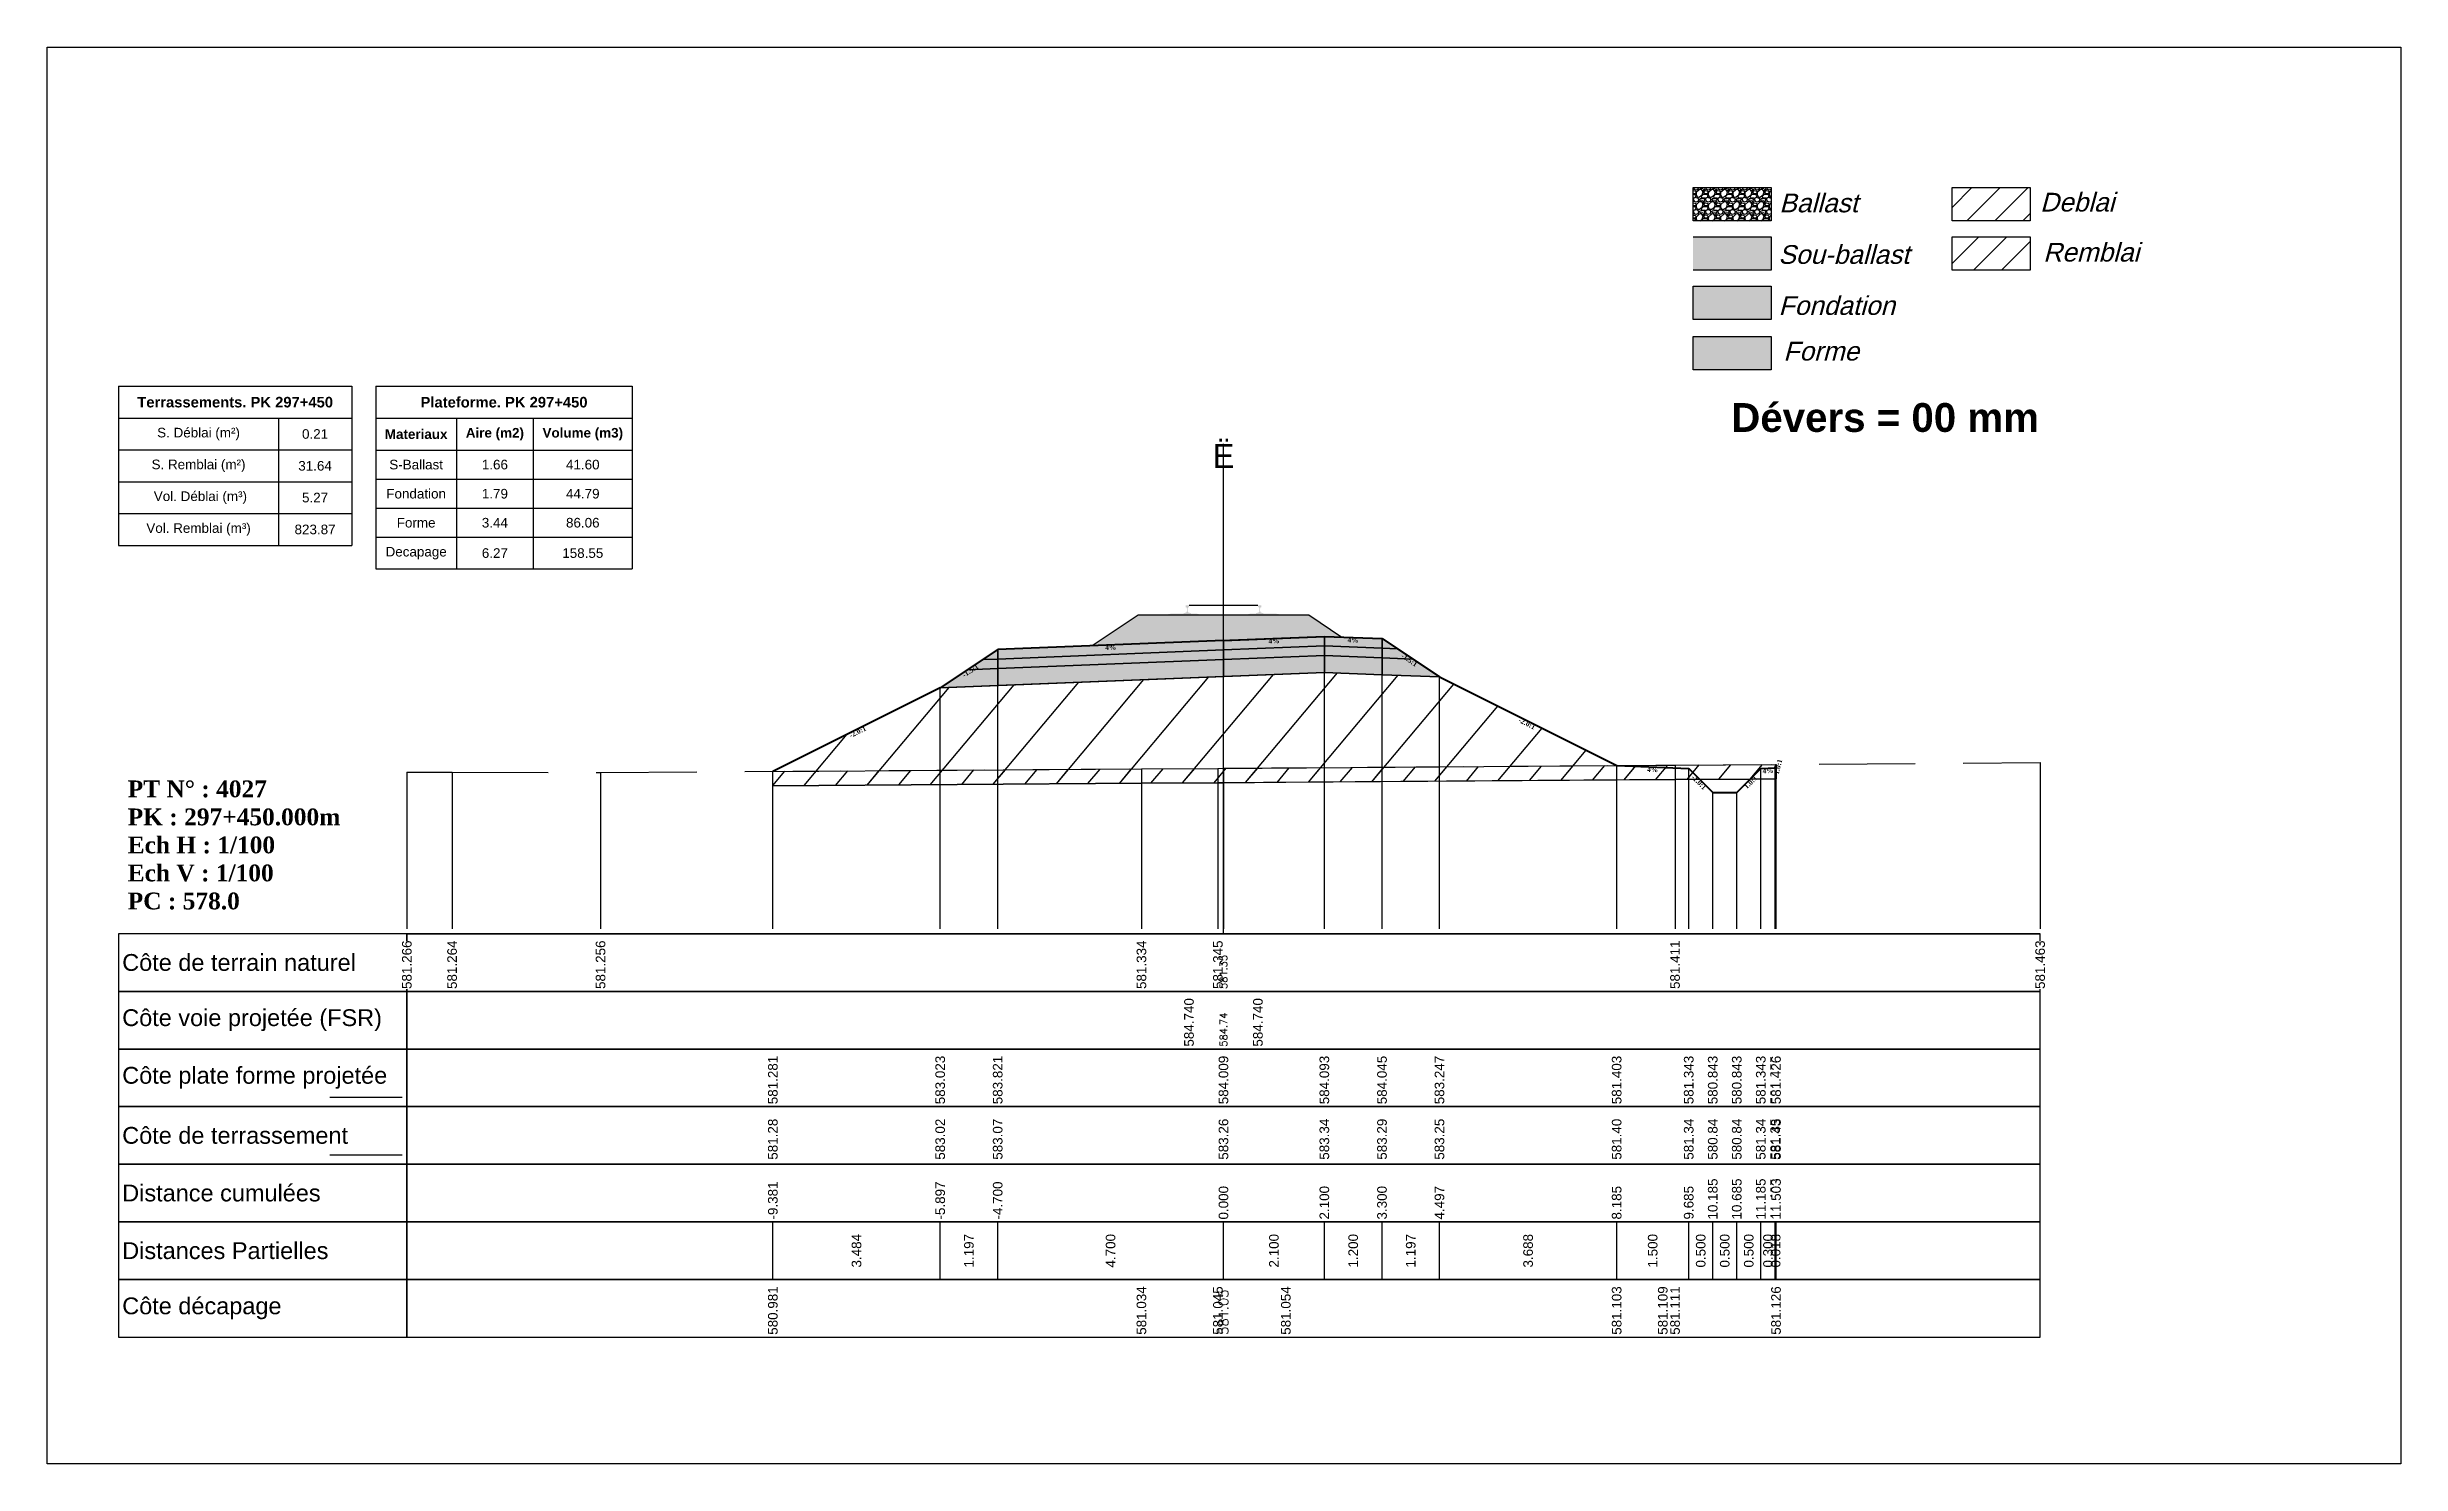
# Model space of a CAD drawing. Header units: millimetres. Extents: x 2762 to 3076, y 916 to 3305.
# Drawn here: x 3026.54 to 3075.54, y 2505.65 to 2535.15 of the extents above; entities that cross this region are included whole.
import ezdxf

# ---------------------------------------------------------------- set-up
doc = ezdxf.new("R2010")
doc.units = ezdxf.units.MM
doc.header["$LTSCALE"] = 2
doc.linetypes.add('CACHE', pattern=[9.525, 6.35, -3.175])
doc.linetypes.add('DASHED', pattern=[0.75, 0.5, -0.25])
for name, color, linetype in [('C-ANNO-TABL', 1, 'Continuous'), ('C-ANNO-TABL-TEXT', 150, 'Continuous'), ('C-ANNO-TABL-TITL', 150, 'Continuous'), ('C-ANNO-TABL-TTBL', 5, 'Continuous'), ('C-ROAD-CORR', 5, 'Continuous'), ('C-ROAD-SCTN', 7, 'Continuous')]:
    doc.layers.add(name, color=color, linetype=linetype)
doc.styles.add('ARIAL', font='arial.ttf')
doc.styles.add('C3D_Etiquette', font='romans.shx')
doc.styles.add('C3D_Profil_Travers', font='romans.shx')
doc.styles.get("Standard").update_dxf_attribs({"font": 'arial.ttf'})

msp = doc.modelspace()

# ---------------------------------------------------------------- texts
at = {"insert": (3061.599, 2527.733), "char_height": 0.6, "attachment_point": 1}
msp.add_mtext_dynamic_manual_height_columns('{\\fArial|b1|i0|c0|p34;Dévers = 00 mm}', width=8.82587, gutter_width=1.25, heights=[0], dxfattribs=at)
at = {"color": 7, "linetype": 'Continuous', "lineweight": -3}
for s, insert, char_height, attachment_point, style in [('{\\fWingdings|b0|i0|c2|p0;Ë}', (3051.03, 2526.384), 0.5, 8, 'C3D_Profil_Travers'), ('{\\fTimes New Roman|b1|i0|c0|p18;PT N° : 4027\\PPK : 297+450.000m\\PEch H : 1/100\\PEch V : 1/100\\PPC : 578.0}', (3028.218, 2517.184), 0.35, 7, 'C3D_Profil_Travers'), ('{\\fArial|b0|i0|c0|p34;Côte de terrain naturel}', (3028.104, 2516.084), 0.35, 4, 'C3D_Etiquette'), ('{\\fArial|b0|i0|c0|p34;Côte plate forme projetée}', (3028.104, 2513.684), 0.35, 4, 'C3D_Etiquette'), ('{\\fArial|b0|i0|c0|p34;Côte de terrassement}', (3028.104, 2512.484), 0.35, 4, 'C3D_Etiquette'), ('{\\fArial|b0|i0|c0|p34;Distance cumulées}', (3028.104, 2511.284), 0.35, 4, 'C3D_Etiquette'), ('{\\fArial|b0|i0|c0|p34;Distances Partielles}', (3028.104, 2510.084), 0.35, 4, 'C3D_Etiquette'), ('{\\fArial|b0|i0|c0|p34;Côte décapage}', (3028.104, 2508.884), 0.35, 4, 'C3D_Etiquette')]:
    msp.add_mtext(s, dxfattribs=dict(at, insert=insert, char_height=char_height, attachment_point=attachment_point, style=style))
at = {"color": 7, "linetype": 'Continuous', "lineweight": -3, "char_height": 0.1, "attachment_point": 2, "style": 'C3D_Etiquette'}
for s, insert, width, rotation in [('{\\fTimes New Roman|b1|i0|c0|p18;4%}', (3048.68, 2522.694), 0.42071, 2.2906), ('{\\fTimes New Roman|b1|i0|c0|p18;4%}', (3052.08, 2522.83), 0.37094, 2.2906), ('{\\fTimes New Roman|b1|i0|c0|p18;4%}', (3053.729, 2522.848), 0.42071, 357.7094), ('{\\fTimes New Roman|b1|i0|c0|p18;-1.5:1}', (3045.733, 2522.202), 0.34598, 33.6901), ('{\\fTimes New Roman|b1|i0|c0|p18;-1.5:1}', (3054.926, 2522.426), 0.34598, 326.3099), ('{\\fTimes New Roman|b1|i0|c0|p18;-2.0:1}', (3057.369, 2521.105), 0.34598, 333.4349), ('{\\fTimes New Roman|b1|i0|c0|p18;-2.0:1}', (3043.393, 2520.932), 0.34598, 26.5651), ('{\\fTimes New Roman|b1|i0|c0|p18;4%}', (3059.965, 2520.152), 0.42071, 357.7094), ('{\\fTimes New Roman|b1|i0|c0|p18;4%}', (3062.365, 2520.128), 0.37094, 2.2906), ('{\\fTimes New Roman|b1|i0|c0|p18;1.0:1}', (3062.527, 2520.173), 0.29446, 75.9638), ('{\\fTimes New Roman|b1|i0|c0|p18;-1.0:1}', (3060.962, 2519.874), 0.34598, 315), ('{\\fTimes New Roman|b1|i0|c0|p18;1.0:1}', (3061.968, 2519.874), 0.29001, 45)]:
    msp.add_mtext(s, dxfattribs=dict(at, insert=insert, width=width, rotation=rotation))
at = {"color": 7, "linetype": 'Continuous', "lineweight": -3, "insert": (3028.104, 2514.884), "char_height": 0.35, "attachment_point": 4}
msp.add_mtext('{\\fArial|b0|i0|c0|p34;Côte voie projetée (FSR)}', dxfattribs=at)
at = {"color": 7, "linetype": 'Continuous', "lineweight": -3, "rotation": 90, "style": 'C3D_Profil_Travers'}
for s, insert, char_height, attachment_point in [('584.74', (3051.03, 2514.334), 0.15, 4), ('{\\fArial|b0|i0|c0|p34;581.28}', (3041.649, 2511.979), 0.2, 4), ('{\\fArial|b0|i0|c0|p34;583.02}', (3045.133, 2511.979), 0.2, 4), ('{\\fArial|b0|i0|c0|p34;583.07}', (3046.33, 2511.979), 0.2, 4), ('{\\fArial|b0|i0|c0|p34;583.26}', (3051.03, 2511.979), 0.2, 4), ('{\\fArial|b0|i0|c0|p34;583.34}', (3053.13, 2511.979), 0.2, 4), ('{\\fArial|b0|i0|c0|p34;583.29}', (3054.33, 2511.979), 0.2, 4), ('{\\fArial|b0|i0|c0|p34;583.25}', (3055.526, 2511.979), 0.2, 4), ('{\\fArial|b0|i0|c0|p34;581.40}', (3059.215, 2511.979), 0.2, 4), ('{\\fArial|b0|i0|c0|p34;581.34}', (3060.715, 2511.979), 0.2, 4), ('{\\fArial|b0|i0|c0|p34;580.84}', (3061.215, 2511.979), 0.2, 4), ('{\\fArial|b0|i0|c0|p34;580.84}', (3061.715, 2511.979), 0.2, 4), ('{\\fArial|b0|i0|c0|p34;581.34}', (3062.215, 2511.979), 0.2, 4), ('{\\fArial|b0|i0|c0|p34;581.35}', (3062.515, 2511.979), 0.2, 4), ('{\\fArial|b0|i0|c0|p34;581.43}', (3062.532, 2511.979), 0.2, 4), ('{\\fArial|b0|i0|c0|p34;3.484}', (3043.391, 2510.084), 0.2, 5), ('{\\fArial|b0|i0|c0|p34;1.197}', (3045.731, 2510.084), 0.2, 5), ('{\\fArial|b0|i0|c0|p34;4.700}', (3048.68, 2510.084), 0.2, 5), ('{\\fArial|b0|i0|c0|p34;2.100}', (3052.08, 2510.084), 0.2, 5), ('{\\fArial|b0|i0|c0|p34;1.200}', (3053.73, 2510.084), 0.2, 5), ('{\\fArial|b0|i0|c0|p34;1.197}', (3054.928, 2510.084), 0.2, 5), ('{\\fArial|b0|i0|c0|p34;3.688}', (3057.371, 2510.084), 0.2, 5), ('{\\fArial|b0|i0|c0|p34;1.500}', (3059.965, 2510.084), 0.2, 5), ('{\\fArial|b0|i0|c0|p34;0.500}', (3060.965, 2510.084), 0.2, 5), ('{\\fArial|b0|i0|c0|p34;0.500}', (3061.465, 2510.084), 0.2, 5), ('{\\fArial|b0|i0|c0|p34;0.500}', (3061.965, 2510.084), 0.2, 5), ('{\\fArial|b0|i0|c0|p34;0.300}', (3062.365, 2510.084), 0.2, 5), ('{\\fArial|b0|i0|c0|p34;0.018}', (3062.524, 2510.084), 0.2, 5)]:
    msp.add_mtext(s, dxfattribs=dict(at, insert=insert, char_height=char_height, attachment_point=attachment_point))
at = {"layer": 'C-ANNO-TABL-TEXT', "color": 7, "style": 'ARIAL', "oblique": 15}
for s, p in [('Ballast', (3062.599, 2531.705)), ('Deblai', (3068.029, 2531.721)), ('Sou-ballast', (3062.579, 2530.632)), ('Remblai', (3068.093, 2530.679)), ('Fondation', (3062.584, 2529.569)), ('Forme', (3062.684, 2528.619))]:
    msp.add_text(s, height=0.39, dxfattribs=at).set_placement(p)
at = {"layer": 'C-ANNO-TABL-TEXT', "color": 7, "linetype": 'Continuous', "lineweight": -3, "char_height": 0.2, "attachment_point": 5, "style": 'ARIAL'}
for s, insert in [('{\\fArial|b0|i0|c0|p34;\\C7;0.21}', (3032.119, 2527.088)), ('{\\fArial|b0|i0|c0|p34;\\C7;31.64}', (3032.119, 2526.426)), ('{\\fArial|b0|i0|c0|p34;\\C7;S-Ballast}', (3034.223, 2526.451)), ('{\\fArial|b0|i0|c0|p34;\\C7;1.66}', (3035.862, 2526.451)), ('{\\C18;\\c0;41.60}', (3037.692, 2526.451)), ('{\\fArial|b0|i0|c0|p34;\\C7;Fondation}', (3034.223, 2525.845)), ('{\\fArial|b0|i0|c0|p34;\\C7;5.27}', (3032.119, 2525.764)), ('{\\fArial|b0|i0|c0|p34;\\C7;1.79}', (3035.862, 2525.845)), ('{\\C18;\\c0;44.79}', (3037.692, 2525.845)), ('{\\fArial|b0|i0|c0|p34;\\C7;823.87}', (3032.119, 2525.101)), ('{\\fArial|b0|i0|c0|p34;\\C7;Forme}', (3034.223, 2525.241)), ('{\\fArial|b0|i0|c0|p34;\\C7;3.44}', (3035.862, 2525.241)), ('{\\C18;\\c0;86.06}', (3037.692, 2525.241)), ('{\\fArial|b0|i0|c0|p34;\\C7;Decapage}', (3034.223, 2524.609)), ('{\\fArial|b0|i0|c0|p34;\\C7;6.27}', (3035.862, 2524.609)), ('{\\C18;\\c0;158.55}', (3037.692, 2524.609))]:
    msp.add_mtext(s, dxfattribs=dict(at, insert=insert))
at = {"layer": 'C-ANNO-TABL-TITL', "color": 7, "linetype": 'Continuous', "lineweight": -3, "attachment_point": 5, "style": 'ARIAL'}
for s, insert, char_height in [('{\\fArial|b1|i0|c0|p34;\\C7;Terrassements. PK 297+450}', (3030.455, 2527.751), 0.22), ('{\\fArial|b1|i0|c0|p34;\\C18;\\c0;Plateforme. PK 297+450}', (3036.052, 2527.75), 0.22), ('{\\fArial|b0|i0|c0|p34;\\C7;S. Déblai (m²) }', (3029.693, 2527.088), 0.2), ('{\\fArial|b1|i0|c0|p34;\\C7;Materiaux   }', (3034.223, 2527.085), 0.2), ('{\\fArial|b1|i0|c0|p34;\\C7;Aire (m2)}', (3035.862, 2527.085), 0.2), ('{\\fArial|b1|i0|c0|p34;\\C7;Volume (m3)}', (3037.692, 2527.085), 0.2), ('{\\fArial|b0|i0|c0|p34;\\C7;S. Remblai (m²) }', (3029.693, 2526.426), 0.2), ('{\\fArial|b0|i0|c0|p34;\\C7; Vol. Déblai (m³) }', (3029.693, 2525.764), 0.2), ('{\\fArial|b0|i0|c0|p34;\\C7;Vol. Remblai (m³)}', (3029.693, 2525.101), 0.2)]:
    msp.add_mtext(s, dxfattribs=dict(at, insert=insert, char_height=char_height))

# ---------------------------------------------------------------- hatches: boundary and pattern name
h = msp.add_hatch(color=11)
h.dxf.hatch_style = 1
h.paths.add_polyline_path([(3062.431, 2531.191), (3060.805, 2531.191), (3060.805, 2530.499), (3062.431, 2530.499)])
h = msp.add_hatch(color=30)
h.dxf.hatch_style = 1
h.paths.add_polyline_path([(3062.431, 2530.164), (3060.805, 2530.164), (3060.805, 2529.472), (3062.431, 2529.472)])
h = msp.add_hatch(color=83)
h.dxf.hatch_style = 1
h.paths.add_polyline_path([(3062.431, 2529.118), (3060.805, 2529.118), (3060.805, 2528.426), (3062.431, 2528.426)])
at = {"linetype": 'Continuous', "lineweight": -3}
msp.add_hatch(color=254, dxfattribs=at).paths.add_polyline_path([(3049.812, 2523.14), (3049.812, 2523.325), (3049.927, 2523.346), (3050.275, 2523.346), (3050.275, 2523.351), (3050.201, 2523.351), (3050.201, 2523.361), (3050.202, 2523.362), (3050.204, 2523.363), (3050.205, 2523.363), (3050.225, 2523.365), (3050.228, 2523.365), (3050.231, 2523.367), (3050.259, 2523.377), (3050.262, 2523.378), (3050.263, 2523.38), (3050.264, 2523.381), (3050.265, 2523.385), (3050.266, 2523.392), (3050.267, 2523.401), (3050.268, 2523.412), (3050.268, 2523.436), (3050.267, 2523.451), (3050.267, 2523.458), (3050.266, 2523.464), (3050.265, 2523.468), (3050.265, 2523.47), (3050.264, 2523.474), (3050.263, 2523.475), (3050.262, 2523.477), (3050.261, 2523.478), (3050.26, 2523.479), (3050.244, 2523.484), (3050.242, 2523.486), (3050.241, 2523.487), (3050.24, 2523.488), (3050.24, 2523.491), (3050.24, 2523.509), (3050.241, 2523.513), (3050.242, 2523.516), (3050.244, 2523.518), (3050.246, 2523.52), (3050.249, 2523.521), (3050.25, 2523.521), (3050.254, 2523.522), (3050.258, 2523.523), (3050.261, 2523.523), (3050.265, 2523.523), (3050.27, 2523.523), (3050.273, 2523.523), (3050.276, 2523.523), (3050.28, 2523.523), (3050.283, 2523.523), (3050.287, 2523.523), (3050.292, 2523.523), (3050.295, 2523.523), (3050.299, 2523.522), (3050.303, 2523.521), (3050.304, 2523.521), (3050.306, 2523.52), (3050.309, 2523.518), (3050.311, 2523.516), (3050.312, 2523.513), (3050.312, 2523.509), (3050.312, 2523.491), (3050.312, 2523.488), (3050.312, 2523.487), (3050.311, 2523.486), (3050.309, 2523.484), (3050.293, 2523.479), (3050.292, 2523.478), (3050.29, 2523.477), (3050.289, 2523.475), (3050.289, 2523.474), (3050.288, 2523.47), (3050.287, 2523.468), (3050.287, 2523.464), (3050.286, 2523.458), (3050.285, 2523.451), (3050.285, 2523.436), (3050.285, 2523.412), (3050.286, 2523.401), (3050.287, 2523.392), (3050.288, 2523.385), (3050.289, 2523.381), (3050.29, 2523.38), (3050.291, 2523.378), (3050.293, 2523.377), (3050.322, 2523.367), (3050.325, 2523.365), (3050.328, 2523.365), (3050.348, 2523.363), (3050.349, 2523.363), (3050.35, 2523.362), (3050.351, 2523.361), (3050.351, 2523.351), (3050.277, 2523.351), (3050.277, 2523.346), (3050.481, 2523.346), (3050.613, 2523.315), (3051.447, 2523.315), (3051.578, 2523.346), (3051.782, 2523.346), (3051.782, 2523.351), (3051.708, 2523.351), (3051.708, 2523.361), (3051.709, 2523.362), (3051.711, 2523.363), (3051.712, 2523.363), (3051.732, 2523.365), (3051.735, 2523.365), (3051.738, 2523.367), (3051.766, 2523.377), (3051.769, 2523.378), (3051.77, 2523.38), (3051.771, 2523.381), (3051.772, 2523.385), (3051.773, 2523.392), (3051.774, 2523.401), (3051.775, 2523.412), (3051.775, 2523.436), (3051.774, 2523.451), (3051.774, 2523.458), (3051.773, 2523.464), (3051.772, 2523.468), (3051.772, 2523.47), (3051.771, 2523.474), (3051.77, 2523.475), (3051.769, 2523.477), (3051.768, 2523.478), (3051.767, 2523.479), (3051.751, 2523.484), (3051.749, 2523.486), (3051.748, 2523.487), (3051.747, 2523.488), (3051.747, 2523.491), (3051.747, 2523.509), (3051.748, 2523.513), (3051.749, 2523.516), (3051.751, 2523.518), (3051.753, 2523.52), (3051.756, 2523.521), (3051.757, 2523.521), (3051.761, 2523.522), (3051.765, 2523.523), (3051.768, 2523.523), (3051.772, 2523.523), (3051.777, 2523.523), (3051.78, 2523.523), (3051.783, 2523.523), (3051.787, 2523.523), (3051.79, 2523.523), (3051.794, 2523.523), (3051.799, 2523.523), (3051.802, 2523.523), (3051.806, 2523.522), (3051.81, 2523.521), (3051.811, 2523.521), (3051.813, 2523.52), (3051.816, 2523.518), (3051.818, 2523.516), (3051.819, 2523.513), (3051.819, 2523.509), (3051.819, 2523.491), (3051.819, 2523.488), (3051.819, 2523.487), (3051.818, 2523.486), (3051.816, 2523.484), (3051.8, 2523.479), (3051.799, 2523.478), (3051.797, 2523.477), (3051.796, 2523.475), (3051.796, 2523.474), (3051.795, 2523.47), (3051.794, 2523.468), (3051.794, 2523.464), (3051.793, 2523.458), (3051.792, 2523.451), (3051.792, 2523.436), (3051.792, 2523.412), (3051.793, 2523.401), (3051.794, 2523.392), (3051.795, 2523.385), (3051.796, 2523.381), (3051.797, 2523.38), (3051.798, 2523.378), (3051.8, 2523.377), (3051.829, 2523.367), (3051.832, 2523.365), (3051.835, 2523.365), (3051.855, 2523.363), (3051.856, 2523.363), (3051.857, 2523.362), (3051.858, 2523.361), (3051.858, 2523.351), (3051.784, 2523.351), (3051.784, 2523.346), (3052.132, 2523.346), (3052.247, 2523.325), (3052.247, 2523.14)])
h = msp.add_hatch(dxfattribs=at)
h.set_pattern_fill('GRAVEL', color=252, scale=0.009, style=0)
h.set_pattern_definition([(228.0128, (3048.461781, 2522.911677), (-1.8288, -2.0574), [0.030755, -3.0447435]), (184.96974, (3048.441207, 2522.888817), (2.743199999, 0.228600013), [0.0527764, -5.2248644]), (132.51045, (3048.388629, 2522.884245), (2.286, -2.5146), [0.0372133, -3.684125]), (267.2737, (3048.299475, 2522.827095), (0.2286, 4.572), [0.0480604, -4.7579794]), (292.83365, (3048.297189, 2522.779089), (-1.143, 2.7432), [0.047127, -4.6655827]), (357.2737, (3048.315477, 2522.735655), (-4.572, 0.2286), [0.0480604, -4.7579794]), (37.69424, (3048.363483, 2522.733369), (-2.9718, -2.286), [0.0635574, -6.2921804]), (72.25533, (3048.413775, 2522.772231), (1.6002, 5.0292), [0.0600048, -5.940473]), (121.42957, (3048.432063, 2522.829381), (-1.8288, 2.9718), [0.048223, -4.774099]), (175.23636, (3048.406917, 2522.870529), (2.5146, -0.2286), [0.055054, -2.697654]), (222.39744, (3048.352053, 2522.875101), (-2.7432, -2.5146), [0.071197, -7.0485095]), (138.81407, (3048.52579, 2522.824809), (-1.6002, 1.3716), [0.0243004, -2.405751]), (171.46923, (3048.507501, 2522.840811), (2.9718, -0.4572), [0.0462314, -4.5769175]), (225, (3048.46178, 2522.84767), (-3e-17, -0.2286), [0.032329, -0.29096]), (203.1986, (3048.44578, 2522.8751), (1.143, 0.4572), [0.01741, -1.723556]), (291.8014, (3048.429777, 2522.868243), (-0.2286, 0.6858), [0.024621, -1.206428]), (30.9638, (3048.43892, 2522.845383), (0.6858, 0.4572), [0.039989, -1.292967]), (161.565, (3048.47321, 2522.86596), (0.4572, -0.2286), [0.028916, -0.693981]), (16.38954, (3048.297189, 2522.868243), (2.286, 0.6858), [0.040508, -4.0102944]), (70.34618, (3048.336051, 2522.879673), (-0.9144, -2.5146), [0.033984, -3.3643994]), (293.1986, (3048.47321, 2522.911677), (-0.4572, 1.143), [0.034819, -1.7061465]), (343.61046, (3048.486927, 2522.879673), (-2.286, 0.6858), [0.040508, -4.0102944]), (339.44395, (3048.29719, 2522.72651), (-1.143, 0.4572), [0.039063, -1.914096]), (294.77514, (3048.333765, 2522.712795), (-1.143, 2.5146), [0.0327305, -3.2403234]), (66.8014, (3048.475497, 2522.683077), (0.4572, 1.143), [0.034819, -1.7061465]), (17.35402, (3048.489213, 2522.715081), (-2.9718, -0.9144), [0.0383204, -3.793714]), (69.44395, (3048.363483, 2522.683077), (-0.4572, -1.143), [0.0195316, -1.933628]), (101.3099, (3048.46178, 2522.683077), (-0.2286, 0.9144), [0.011656, -1.1539795]), (165.9638, (3048.459495, 2522.694507), (0.6858, -0.2286), [0.047127, -0.895415]), (186.009, (3048.413775, 2522.705937), (2.286, 0.2286), [0.043674, -4.323723]), (303.69, (3048.43892, 2522.82481), (-0.2286, 0.4572), [0.032969, -0.79126]), (353.15723, (3048.457209, 2522.797377), (3.8862, -0.4572), [0.05756, -5.698441]), (60.9454, (3048.51436, 2522.790519), (-0.9144, -1.6002), [0.023536, -2.330045]), (90, (3048.5258, 2522.8111), (-0.2286, 0.2286), [0.013716, -0.214884]), (120.25644, (3048.409203, 2522.712795), (0.9144, -1.6002), [0.031758, -3.1440547]), (48.0128, (3048.393201, 2522.740227), (1.8288, 2.0574), [0.06151, -3.0139886]), (0, (3048.43435, 2522.78595), (0.2286, 0.2286), [0.059436, -0.169164]), (325.30485, (3048.493785, 2522.785947), (2.286, -1.6002), [0.036145, -3.5783385]), (254.0546, (3048.523503, 2522.765373), (-0.2286, -0.9144), [0.033285, -1.6309485]), (207.64598, (3048.514359, 2522.733369), (-4.3434, -2.286), [0.054193, -5.365122]), (175.42608, (3048.466353, 2522.708223), (-2.9718, 0.2286), [0.0573327, -5.675926])])
h.paths.add_polyline_path([(3048.297, 2522.683), (3049.255, 2523.321), (3052.805, 2523.321), (3053.494, 2522.862), (3053.13, 2522.876)])
h = msp.add_hatch(color=30, dxfattribs=at)
h.paths.add_polyline_path([(3054.33, 2522.428), (3054.33, 2522.628), (3054.649, 2522.616), (3054.968, 2522.403)])
h.paths.add_polyline_path([(3053.13, 2522.476), (3053.13, 2522.676), (3054.33, 2522.628), (3054.33, 2522.428)])
h.paths.add_polyline_path([(3051.03, 2522.392), (3051.03, 2522.592), (3053.13, 2522.676), (3053.13, 2522.476)])
h.paths.add_polyline_path([(3046.33, 2522.204), (3046.33, 2522.404), (3051.03, 2522.592), (3051.03, 2522.392)])
h.paths.add_polyline_path([(3045.691, 2522.179), (3046.01, 2522.392), (3046.33, 2522.404), (3046.33, 2522.204)])
h = msp.add_hatch(color=11, dxfattribs=at)
h.paths.add_polyline_path([(3054.33, 2522.628), (3054.33, 2522.828), (3054.649, 2522.616)])
h.paths.add_polyline_path([(3053.13, 2522.676), (3053.13, 2522.876), (3054.33, 2522.828), (3054.33, 2522.628)])
h.paths.add_polyline_path([(3051.03, 2522.592), (3051.03, 2522.792), (3053.13, 2522.876), (3053.13, 2522.676)])
h.paths.add_polyline_path([(3046.33, 2522.404), (3046.33, 2522.604), (3051.03, 2522.792), (3051.03, 2522.592)])
h.paths.add_polyline_path([(3046.01, 2522.392), (3046.33, 2522.604), (3046.33, 2522.404)])
h = msp.add_hatch(dxfattribs=at)
h.set_pattern_fill('_U', color=3, angle=50, style=0, pattern_type=0)
h.set_pattern_definition([(50, (3061.994, 2519.9056), (-0.766044, 0.64279), [])])
h.paths.add_polyline_path([(3061.994, 2519.906), (3062.215, 2520.126), (3062.515, 2520.138), (3062.532, 2520.209), (3062.532, 2519.909)])
h.paths.add_polyline_path([(3041.649, 2519.765), (3041.649, 2520.065), (3045.133, 2521.807), (3053.13, 2522.126), (3055.526, 2522.031), (3059.215, 2520.186), (3060.715, 2520.126), (3060.943, 2519.898), (3060.43, 2519.895), (3050.914, 2519.828), (3049.322, 2519.818)])
h = msp.add_hatch(color=83, dxfattribs=at)
h.paths.add_polyline_path([(3054.33, 2522.078), (3054.33, 2522.428), (3054.968, 2522.403), (3055.526, 2522.031)])
h.paths.add_polyline_path([(3053.13, 2522.126), (3053.13, 2522.476), (3054.33, 2522.428), (3054.33, 2522.078)])
h.paths.add_polyline_path([(3051.03, 2522.042), (3051.03, 2522.392), (3053.13, 2522.476), (3053.13, 2522.126)])
h.paths.add_polyline_path([(3046.33, 2521.854), (3046.33, 2522.204), (3051.03, 2522.392), (3051.03, 2522.042)])
h.paths.add_polyline_path([(3045.133, 2521.807), (3045.691, 2522.179), (3046.33, 2522.204), (3046.33, 2521.854)])
h = msp.add_hatch(dxfattribs=at)
h.set_pattern_fill('_U', color=150, scale=0.5, angle=50, style=0, pattern_type=0)
h.set_pattern_definition([(50, (3061.994, 2519.90564), (-0.383022, 0.321394), [])])
h.paths.add_polyline_path([(3061.994, 2519.906), (3062.215, 2520.126), (3062.515, 2520.138), (3062.532, 2520.209), (3062.532, 2519.909)])
h.paths.add_polyline_path([(3059.215, 2520.186), (3060.43, 2520.195), (3062.532, 2520.209), (3062.515, 2520.138), (3062.215, 2520.126), (3061.994, 2519.906), (3060.943, 2519.898), (3060.715, 2520.126)])
h.paths.add_polyline_path([(3041.649, 2519.765), (3041.649, 2520.065), (3049.322, 2520.118), (3050.914, 2520.128), (3059.215, 2520.186), (3060.715, 2520.126), (3060.943, 2519.898), (3060.43, 2519.895), (3050.914, 2519.828), (3049.322, 2519.818)])

# ---------------------------------------------------------------- linework, layer by layer
for p, q in [((3060.805, 2532.219), (3062.431, 2532.219)), ((3060.805, 2532.219), (3062.431, 2532.219)), ((3060.805, 2531.527), (3060.805, 2532.219)), ((3062.431, 2532.219), (3062.431, 2531.527)), ((3062.431, 2532.219), (3062.431, 2531.527)), ((3066.198, 2532.219), (3067.824, 2532.219)), ((3066.198, 2531.527), (3066.198, 2532.219)), ((3067.824, 2532.219), (3067.824, 2531.527)), ((3062.431, 2531.527), (3060.805, 2531.527)), ((3062.431, 2531.527), (3060.805, 2531.527)), ((3067.824, 2531.527), (3066.198, 2531.527)), ((3060.805, 2531.191), (3062.431, 2531.191)), ((3062.431, 2531.191), (3062.431, 2530.499)), ((3066.198, 2531.191), (3067.824, 2531.191)), ((3066.198, 2530.499), (3066.198, 2531.191)), ((3067.824, 2531.191), (3067.824, 2530.499)), ((3062.431, 2530.499), (3060.805, 2530.499)), ((3067.824, 2530.499), (3066.198, 2530.499)), ((3060.805, 2530.164), (3062.431, 2530.164)), ((3060.805, 2529.472), (3060.805, 2530.164)), ((3062.431, 2530.164), (3062.431, 2529.472)), ((3062.431, 2529.472), (3060.805, 2529.472)), ((3060.805, 2529.118), (3062.431, 2529.118)), ((3060.805, 2528.426), (3060.805, 2529.118)), ((3062.431, 2529.118), (3062.431, 2528.426)), ((3062.431, 2528.426), (3060.805, 2528.426))]:
    msp.add_line(p, q)
at = {"linetype": 'Continuous'}
for p, q in [((3060.808, 2532.172), (3060.805, 2532.173)), ((3060.805, 2532.17), (3060.808, 2532.172)), ((3060.845, 2532.144), (3060.805, 2532.15)), ((3060.805, 2532.104), (3060.855, 2532.098)), ((3060.805, 2532.083), (3060.831, 2532.083)), ((3060.857, 2532.019), (3060.805, 2531.992)), ((3060.808, 2531.918), (3060.805, 2531.919)), ((3060.805, 2531.916), (3060.808, 2531.918)), ((3060.845, 2531.89), (3060.805, 2531.896)), ((3060.805, 2531.85), (3060.855, 2531.844)), ((3060.809, 2531.969), (3060.824, 2531.934)), ((3060.81, 2531.969), (3060.826, 2532.005)), ((3060.811, 2532.219), (3060.824, 2532.188)), ((3060.823, 2532.188), (3060.866, 2532.175)), ((3060.823, 2531.934), (3060.866, 2531.921)), ((3060.826, 2532.005), (3060.867, 2532.018)), ((3060.83, 2532.086), (3060.864, 2532.063)), ((3060.83, 2531.832), (3060.864, 2531.809)), ((3060.868, 2532.128), (3060.847, 2532.145)), ((3060.868, 2531.874), (3060.847, 2531.891)), ((3060.854, 2532.088), (3060.867, 2532.111)), ((3060.864, 2532.061), (3060.854, 2532.025)), ((3060.854, 2531.834), (3060.867, 2531.857)), ((3060.866, 2532.175), (3060.91, 2532.188)), ((3060.866, 2532.016), (3060.907, 2532.001)), ((3060.866, 2531.921), (3060.91, 2531.934)), ((3060.869, 2532.129), (3060.867, 2532.076)), ((3060.867, 2532.111), (3060.867, 2532.127)), ((3060.867, 2532.076), (3060.887, 2532.028)), ((3060.869, 2531.875), (3060.867, 2531.822)), ((3060.867, 2531.857), (3060.867, 2531.873)), ((3060.934, 2532.175), (3060.875, 2532.122)), ((3060.934, 2531.921), (3060.875, 2531.868)), ((3060.887, 2532.025), (3060.94, 2532.022)), ((3060.906, 2532.003), (3060.921, 2531.97)), ((3060.91, 2532.187), (3060.921, 2532.219)), ((3060.91, 2531.933), (3060.923, 2531.969)), ((3060.987, 2532.175), (3060.926, 2532.18)), ((3060.987, 2531.921), (3060.926, 2531.926)), ((3060.967, 2531.939), (3060.939, 2531.969)), ((3060.94, 2532.025), (3060.996, 2532.068)), ((3060.94, 2531.969), (3060.948, 2531.989)), ((3060.967, 2532.193), (3060.943, 2532.219)), ((3060.996, 2531.989), (3060.948, 2531.984)), ((3061.01, 2532.199), (3060.952, 2532.194)), ((3061.01, 2531.945), (3060.952, 2531.94)), ((3060.974, 2532.033), (3061.019, 2532.083)), ((3060.993, 2532.003), (3060.975, 2532.034)), ((3061.014, 2532.131), (3060.986, 2532.176)), ((3061.014, 2531.877), (3060.986, 2531.922)), ((3061.055, 2531.999), (3060.991, 2532.004)), ((3060.996, 2532.068), (3061.016, 2532.132)), ((3061.047, 2531.982), (3060.996, 2531.994)), ((3060.996, 2531.814), (3061.016, 2531.878)), ((3061.013, 2532.175), (3061.023, 2532.15)), ((3061.013, 2531.921), (3061.023, 2531.896)), ((3061.032, 2532.183), (3061.014, 2532.176)), ((3061.032, 2531.929), (3061.014, 2531.922)), ((3061.019, 2532.083), (3061.085, 2532.083)), ((3061.024, 2532.149), (3061.062, 2532.172)), ((3061.049, 2532.152), (3061.024, 2532.127)), ((3061.024, 2532.127), (3061.044, 2532.096)), ((3061.024, 2531.895), (3061.062, 2531.918)), ((3061.049, 2531.898), (3061.024, 2531.873)), ((3061.024, 2531.873), (3061.044, 2531.842)), ((3061.044, 2532.219), (3061.026, 2532.198)), ((3061.044, 2532.219), (3061.026, 2532.198)), ((3061.049, 2531.97), (3061.026, 2531.944)), ((3061.062, 2532.172), (3061.031, 2532.182)), ((3061.062, 2531.918), (3061.031, 2531.928)), ((3061.045, 2532.106), (3061.109, 2532.098)), ((3061.045, 2531.852), (3061.109, 2531.844)), ((3061.049, 2531.969), (3061.047, 2531.982)), ((3061.099, 2532.144), (3061.049, 2532.151)), ((3061.099, 2532.144), (3061.049, 2532.151)), ((3061.099, 2531.89), (3061.049, 2531.897)), ((3061.111, 2532.019), (3061.058, 2531.991)), ((3061.063, 2531.969), (3061.078, 2531.934)), ((3061.064, 2531.969), (3061.08, 2532.005)), ((3061.065, 2532.219), (3061.078, 2532.188)), ((3061.065, 2532.219), (3061.078, 2532.188)), ((3061.077, 2532.188), (3061.12, 2532.175)), ((3061.077, 2532.188), (3061.12, 2532.175)), ((3061.077, 2531.934), (3061.12, 2531.921)), ((3061.08, 2532.005), (3061.121, 2532.018)), ((3061.084, 2532.086), (3061.118, 2532.063)), ((3061.084, 2531.832), (3061.118, 2531.809)), ((3061.122, 2532.128), (3061.101, 2532.145)), ((3061.122, 2532.128), (3061.101, 2532.145)), ((3061.122, 2531.874), (3061.101, 2531.891)), ((3061.108, 2532.088), (3061.121, 2532.111)), ((3061.118, 2532.061), (3061.108, 2532.025)), ((3061.108, 2531.834), (3061.121, 2531.857)), ((3061.12, 2532.175), (3061.164, 2532.188)), ((3061.12, 2532.175), (3061.164, 2532.188)), ((3061.12, 2532.016), (3061.161, 2532.001)), ((3061.12, 2531.921), (3061.164, 2531.934)), ((3061.123, 2532.129), (3061.121, 2532.076)), ((3061.123, 2532.129), (3061.121, 2532.076)), ((3061.121, 2532.111), (3061.121, 2532.127)), ((3061.121, 2532.111), (3061.121, 2532.127)), ((3061.121, 2532.076), (3061.141, 2532.028)), ((3061.123, 2531.875), (3061.121, 2531.822)), ((3061.121, 2531.857), (3061.121, 2531.873)), ((3061.188, 2532.175), (3061.129, 2532.122)), ((3061.188, 2532.175), (3061.129, 2532.122)), ((3061.188, 2531.921), (3061.129, 2531.868)), ((3061.141, 2532.025), (3061.194, 2532.022)), ((3061.16, 2532.003), (3061.175, 2531.97)), ((3061.164, 2532.187), (3061.175, 2532.219)), ((3061.164, 2532.187), (3061.175, 2532.219)), ((3061.164, 2531.933), (3061.177, 2531.969)), ((3061.241, 2532.175), (3061.18, 2532.18)), ((3061.241, 2532.175), (3061.18, 2532.18)), ((3061.241, 2531.921), (3061.18, 2531.926)), ((3061.221, 2531.939), (3061.193, 2531.969)), ((3061.194, 2532.025), (3061.25, 2532.068)), ((3061.194, 2532.025), (3061.25, 2532.068)), ((3061.194, 2531.969), (3061.202, 2531.989)), ((3061.221, 2532.193), (3061.197, 2532.219)), ((3061.221, 2532.193), (3061.197, 2532.219)), ((3061.25, 2531.989), (3061.202, 2531.984)), ((3061.264, 2532.199), (3061.206, 2532.194)), ((3061.264, 2532.199), (3061.206, 2532.194)), ((3061.264, 2531.945), (3061.206, 2531.94)), ((3061.228, 2532.033), (3061.273, 2532.083)), ((3061.228, 2532.033), (3061.273, 2532.083)), ((3061.247, 2532.003), (3061.229, 2532.034)), ((3061.247, 2532.003), (3061.229, 2532.034)), ((3061.268, 2532.131), (3061.24, 2532.176)), ((3061.268, 2532.131), (3061.24, 2532.176)), ((3061.268, 2531.877), (3061.24, 2531.922)), ((3061.309, 2531.999), (3061.245, 2532.004)), ((3061.309, 2531.999), (3061.245, 2532.004)), ((3061.25, 2532.068), (3061.27, 2532.132)), ((3061.25, 2532.068), (3061.27, 2532.132)), ((3061.301, 2531.982), (3061.25, 2531.994)), ((3061.301, 2531.982), (3061.25, 2531.994)), ((3061.25, 2531.814), (3061.27, 2531.878)), ((3061.267, 2532.175), (3061.277, 2532.15)), ((3061.267, 2532.175), (3061.277, 2532.15)), ((3061.267, 2531.921), (3061.277, 2531.896)), ((3061.286, 2532.183), (3061.268, 2532.176)), ((3061.286, 2532.183), (3061.268, 2532.176)), ((3061.286, 2531.929), (3061.268, 2531.922)), ((3061.273, 2532.083), (3061.339, 2532.083)), ((3061.273, 2532.083), (3061.339, 2532.083)), ((3061.278, 2532.149), (3061.316, 2532.172)), ((3061.278, 2532.149), (3061.316, 2532.172)), ((3061.303, 2532.152), (3061.278, 2532.127)), ((3061.303, 2532.152), (3061.278, 2532.127)), ((3061.278, 2532.127), (3061.298, 2532.096)), ((3061.278, 2532.127), (3061.298, 2532.096)), ((3061.278, 2531.895), (3061.316, 2531.918)), ((3061.303, 2531.898), (3061.278, 2531.873)), ((3061.278, 2531.873), (3061.298, 2531.842)), ((3061.298, 2532.219), (3061.28, 2532.198)), ((3061.298, 2532.219), (3061.28, 2532.198)), ((3061.303, 2531.97), (3061.28, 2531.944)), ((3061.303, 2531.97), (3061.28, 2531.944)), ((3061.316, 2532.172), (3061.285, 2532.182)), ((3061.316, 2532.172), (3061.285, 2532.182)), ((3061.316, 2531.918), (3061.285, 2531.928)), ((3061.299, 2532.106), (3061.363, 2532.098)), ((3061.299, 2532.106), (3061.363, 2532.098)), ((3061.299, 2531.852), (3061.363, 2531.844)), ((3061.303, 2531.969), (3061.301, 2531.982)), ((3061.303, 2531.969), (3061.301, 2531.982)), ((3061.353, 2532.144), (3061.303, 2532.151)), ((3061.353, 2532.144), (3061.303, 2532.151)), ((3061.353, 2531.89), (3061.303, 2531.897)), ((3061.365, 2532.019), (3061.312, 2531.991)), ((3061.365, 2532.019), (3061.312, 2531.991)), ((3061.317, 2531.969), (3061.332, 2531.934)), ((3061.317, 2531.969), (3061.332, 2531.934)), ((3061.318, 2531.969), (3061.334, 2532.005)), ((3061.318, 2531.969), (3061.334, 2532.005)), ((3061.319, 2532.219), (3061.332, 2532.188)), ((3061.319, 2532.219), (3061.332, 2532.188)), ((3061.331, 2532.188), (3061.374, 2532.175)), ((3061.331, 2532.188), (3061.374, 2532.175)), ((3061.331, 2531.934), (3061.374, 2531.921)), ((3061.331, 2531.934), (3061.374, 2531.921)), ((3061.334, 2532.005), (3061.375, 2532.018)), ((3061.334, 2532.005), (3061.375, 2532.018)), ((3061.338, 2532.086), (3061.372, 2532.063)), ((3061.338, 2532.086), (3061.372, 2532.063)), ((3061.338, 2531.832), (3061.372, 2531.809)), ((3061.376, 2532.128), (3061.355, 2532.145)), ((3061.376, 2532.128), (3061.355, 2532.145)), ((3061.376, 2531.874), (3061.355, 2531.891)), ((3061.362, 2532.088), (3061.375, 2532.111)), ((3061.362, 2532.088), (3061.375, 2532.111)), ((3061.372, 2532.061), (3061.362, 2532.025)), ((3061.372, 2532.061), (3061.362, 2532.025)), ((3061.362, 2531.834), (3061.375, 2531.857)), ((3061.374, 2532.175), (3061.418, 2532.188)), ((3061.374, 2532.175), (3061.418, 2532.188)), ((3061.374, 2532.016), (3061.415, 2532.001)), ((3061.374, 2532.016), (3061.415, 2532.001)), ((3061.374, 2531.921), (3061.418, 2531.934)), ((3061.374, 2531.921), (3061.418, 2531.934)), ((3061.377, 2532.129), (3061.375, 2532.076)), ((3061.377, 2532.129), (3061.375, 2532.076)), ((3061.375, 2532.111), (3061.375, 2532.127)), ((3061.375, 2532.111), (3061.375, 2532.127)), ((3061.375, 2532.076), (3061.395, 2532.028)), ((3061.375, 2532.076), (3061.395, 2532.028)), ((3061.377, 2531.875), (3061.375, 2531.822)), ((3061.375, 2531.857), (3061.375, 2531.873)), ((3061.442, 2532.175), (3061.383, 2532.122)), ((3061.442, 2532.175), (3061.383, 2532.122)), ((3061.442, 2531.921), (3061.383, 2531.868)), ((3061.442, 2531.921), (3061.383, 2531.868)), ((3061.395, 2532.025), (3061.448, 2532.022)), ((3061.395, 2532.025), (3061.448, 2532.022)), ((3061.414, 2532.003), (3061.429, 2531.97)), ((3061.414, 2532.003), (3061.429, 2531.97)), ((3061.418, 2532.187), (3061.429, 2532.219)), ((3061.418, 2532.187), (3061.429, 2532.219)), ((3061.418, 2531.933), (3061.431, 2531.969)), ((3061.418, 2531.933), (3061.431, 2531.969)), ((3061.495, 2532.175), (3061.434, 2532.18)), ((3061.495, 2532.175), (3061.434, 2532.18)), ((3061.495, 2531.921), (3061.434, 2531.926)), ((3061.495, 2531.921), (3061.434, 2531.926)), ((3061.475, 2531.939), (3061.447, 2531.969)), ((3061.475, 2531.939), (3061.447, 2531.969)), ((3061.448, 2532.025), (3061.504, 2532.068)), ((3061.448, 2532.025), (3061.504, 2532.068)), ((3061.448, 2531.969), (3061.456, 2531.989)), ((3061.448, 2531.969), (3061.456, 2531.989)), ((3061.475, 2532.193), (3061.451, 2532.219)), ((3061.475, 2532.193), (3061.451, 2532.219)), ((3061.504, 2531.989), (3061.456, 2531.984)), ((3061.504, 2531.989), (3061.456, 2531.984)), ((3061.518, 2532.199), (3061.46, 2532.194)), ((3061.518, 2532.199), (3061.46, 2532.194)), ((3061.518, 2531.945), (3061.46, 2531.94)), ((3061.518, 2531.945), (3061.46, 2531.94)), ((3061.482, 2532.033), (3061.527, 2532.083)), ((3061.482, 2532.033), (3061.527, 2532.083)), ((3061.501, 2532.003), (3061.483, 2532.034)), ((3061.501, 2532.003), (3061.483, 2532.034)), ((3061.522, 2532.131), (3061.494, 2532.176)), ((3061.522, 2532.131), (3061.494, 2532.176)), ((3061.522, 2531.877), (3061.494, 2531.922)), ((3061.522, 2531.877), (3061.494, 2531.922)), ((3061.563, 2531.999), (3061.499, 2532.004)), ((3061.563, 2531.999), (3061.499, 2532.004)), ((3061.504, 2532.068), (3061.524, 2532.132)), ((3061.504, 2532.068), (3061.524, 2532.132)), ((3061.555, 2531.982), (3061.504, 2531.994)), ((3061.555, 2531.982), (3061.504, 2531.994)), ((3061.504, 2531.814), (3061.524, 2531.878)), ((3061.504, 2531.814), (3061.524, 2531.878)), ((3061.521, 2532.175), (3061.531, 2532.15)), ((3061.521, 2532.175), (3061.531, 2532.15)), ((3061.521, 2531.921), (3061.531, 2531.896)), ((3061.521, 2531.921), (3061.531, 2531.896)), ((3061.54, 2532.183), (3061.522, 2532.176)), ((3061.54, 2532.183), (3061.522, 2532.176)), ((3061.54, 2531.929), (3061.522, 2531.922)), ((3061.54, 2531.929), (3061.522, 2531.922)), ((3061.527, 2532.083), (3061.593, 2532.083)), ((3061.527, 2532.083), (3061.593, 2532.083)), ((3061.532, 2532.149), (3061.57, 2532.172)), ((3061.532, 2532.149), (3061.57, 2532.172)), ((3061.557, 2532.152), (3061.532, 2532.127)), ((3061.557, 2532.152), (3061.532, 2532.127)), ((3061.532, 2532.127), (3061.552, 2532.096)), ((3061.532, 2532.127), (3061.552, 2532.096)), ((3061.532, 2531.895), (3061.57, 2531.918)), ((3061.532, 2531.895), (3061.57, 2531.918)), ((3061.557, 2531.898), (3061.532, 2531.873)), ((3061.557, 2531.898), (3061.532, 2531.873)), ((3061.532, 2531.873), (3061.552, 2531.842)), ((3061.532, 2531.873), (3061.552, 2531.842)), ((3061.552, 2532.219), (3061.534, 2532.198)), ((3061.552, 2532.219), (3061.534, 2532.198)), ((3061.557, 2531.97), (3061.534, 2531.944)), ((3061.557, 2531.97), (3061.534, 2531.944)), ((3061.57, 2532.172), (3061.539, 2532.182)), ((3061.57, 2532.172), (3061.539, 2532.182)), ((3061.57, 2531.918), (3061.539, 2531.928)), ((3061.57, 2531.918), (3061.539, 2531.928)), ((3061.553, 2532.106), (3061.617, 2532.098)), ((3061.553, 2532.106), (3061.617, 2532.098)), ((3061.553, 2531.852), (3061.617, 2531.844)), ((3061.553, 2531.852), (3061.617, 2531.844)), ((3061.557, 2531.969), (3061.555, 2531.982)), ((3061.557, 2531.969), (3061.555, 2531.982)), ((3061.607, 2532.144), (3061.557, 2532.151)), ((3061.607, 2532.144), (3061.557, 2532.151)), ((3061.607, 2531.89), (3061.557, 2531.897)), ((3061.607, 2531.89), (3061.557, 2531.897)), ((3061.619, 2532.019), (3061.566, 2531.991)), ((3061.619, 2532.019), (3061.566, 2531.991)), ((3061.571, 2531.969), (3061.586, 2531.934)), ((3061.571, 2531.969), (3061.586, 2531.934)), ((3061.572, 2531.969), (3061.588, 2532.005)), ((3061.572, 2531.969), (3061.588, 2532.005)), ((3061.573, 2532.219), (3061.586, 2532.188)), ((3061.573, 2532.219), (3061.586, 2532.188)), ((3061.585, 2532.188), (3061.628, 2532.175)), ((3061.585, 2532.188), (3061.628, 2532.175)), ((3061.585, 2531.934), (3061.628, 2531.921)), ((3061.585, 2531.934), (3061.628, 2531.921)), ((3061.588, 2532.005), (3061.629, 2532.018)), ((3061.588, 2532.005), (3061.629, 2532.018)), ((3061.592, 2532.086), (3061.626, 2532.063)), ((3061.592, 2532.086), (3061.626, 2532.063)), ((3061.592, 2531.832), (3061.626, 2531.809)), ((3061.592, 2531.832), (3061.626, 2531.809)), ((3061.63, 2532.128), (3061.609, 2532.145)), ((3061.63, 2532.128), (3061.609, 2532.145)), ((3061.63, 2531.874), (3061.609, 2531.891)), ((3061.63, 2531.874), (3061.609, 2531.891)), ((3061.616, 2532.088), (3061.629, 2532.111)), ((3061.616, 2532.088), (3061.629, 2532.111)), ((3061.626, 2532.061), (3061.616, 2532.025)), ((3061.626, 2532.061), (3061.616, 2532.025)), ((3061.616, 2531.834), (3061.629, 2531.857)), ((3061.616, 2531.834), (3061.629, 2531.857)), ((3061.628, 2532.175), (3061.672, 2532.188)), ((3061.628, 2532.175), (3061.672, 2532.188)), ((3061.628, 2532.016), (3061.669, 2532.001)), ((3061.628, 2532.016), (3061.669, 2532.001)), ((3061.628, 2531.921), (3061.672, 2531.934)), ((3061.628, 2531.921), (3061.672, 2531.934)), ((3061.631, 2532.129), (3061.629, 2532.076)), ((3061.631, 2532.129), (3061.629, 2532.076)), ((3061.629, 2532.111), (3061.629, 2532.127)), ((3061.629, 2532.111), (3061.629, 2532.127)), ((3061.629, 2532.076), (3061.649, 2532.028)), ((3061.629, 2532.076), (3061.649, 2532.028)), ((3061.631, 2531.875), (3061.629, 2531.822)), ((3061.631, 2531.875), (3061.629, 2531.822)), ((3061.629, 2531.857), (3061.629, 2531.873)), ((3061.629, 2531.857), (3061.629, 2531.873)), ((3061.696, 2532.175), (3061.637, 2532.122)), ((3061.696, 2532.175), (3061.637, 2532.122)), ((3061.696, 2531.921), (3061.637, 2531.868)), ((3061.696, 2531.921), (3061.637, 2531.868)), ((3061.649, 2532.025), (3061.702, 2532.022)), ((3061.649, 2532.025), (3061.702, 2532.022)), ((3061.668, 2532.003), (3061.683, 2531.97)), ((3061.668, 2532.003), (3061.683, 2531.97)), ((3061.672, 2532.187), (3061.683, 2532.219)), ((3061.672, 2532.187), (3061.683, 2532.219)), ((3061.672, 2531.933), (3061.685, 2531.969)), ((3061.672, 2531.933), (3061.685, 2531.969)), ((3061.749, 2532.175), (3061.688, 2532.18)), ((3061.749, 2532.175), (3061.688, 2532.18)), ((3061.749, 2531.921), (3061.688, 2531.926)), ((3061.749, 2531.921), (3061.688, 2531.926)), ((3061.729, 2531.939), (3061.701, 2531.969)), ((3061.729, 2531.939), (3061.701, 2531.969)), ((3061.702, 2532.025), (3061.758, 2532.068)), ((3061.702, 2532.025), (3061.758, 2532.068)), ((3061.702, 2531.969), (3061.71, 2531.989)), ((3061.702, 2531.969), (3061.71, 2531.989)), ((3061.729, 2532.193), (3061.705, 2532.219)), ((3061.729, 2532.193), (3061.705, 2532.219)), ((3061.758, 2531.989), (3061.71, 2531.984)), ((3061.758, 2531.989), (3061.71, 2531.984)), ((3061.772, 2532.199), (3061.714, 2532.194)), ((3061.772, 2532.199), (3061.714, 2532.194)), ((3061.772, 2531.945), (3061.714, 2531.94)), ((3061.772, 2531.945), (3061.714, 2531.94)), ((3061.736, 2532.033), (3061.781, 2532.083)), ((3061.736, 2532.033), (3061.781, 2532.083)), ((3061.755, 2532.003), (3061.737, 2532.034)), ((3061.755, 2532.003), (3061.737, 2532.034)), ((3061.776, 2532.131), (3061.748, 2532.176)), ((3061.776, 2532.131), (3061.748, 2532.176)), ((3061.776, 2531.877), (3061.748, 2531.922)), ((3061.776, 2531.877), (3061.748, 2531.922)), ((3061.817, 2531.999), (3061.753, 2532.004)), ((3061.817, 2531.999), (3061.753, 2532.004)), ((3061.758, 2532.068), (3061.778, 2532.132)), ((3061.758, 2532.068), (3061.778, 2532.132)), ((3061.809, 2531.982), (3061.758, 2531.994)), ((3061.809, 2531.982), (3061.758, 2531.994)), ((3061.758, 2531.814), (3061.778, 2531.878)), ((3061.758, 2531.814), (3061.778, 2531.878)), ((3061.775, 2532.175), (3061.785, 2532.15)), ((3061.775, 2532.175), (3061.785, 2532.15)), ((3061.775, 2531.921), (3061.785, 2531.896)), ((3061.775, 2531.921), (3061.785, 2531.896)), ((3061.794, 2532.183), (3061.776, 2532.176)), ((3061.794, 2532.183), (3061.776, 2532.176)), ((3061.794, 2531.929), (3061.776, 2531.922)), ((3061.794, 2531.929), (3061.776, 2531.922)), ((3061.781, 2532.083), (3061.847, 2532.083)), ((3061.781, 2532.083), (3061.847, 2532.083)), ((3061.786, 2532.149), (3061.824, 2532.172)), ((3061.786, 2532.149), (3061.824, 2532.172)), ((3061.811, 2532.152), (3061.786, 2532.127)), ((3061.811, 2532.152), (3061.786, 2532.127)), ((3061.786, 2532.127), (3061.806, 2532.096)), ((3061.786, 2532.127), (3061.806, 2532.096)), ((3061.786, 2531.895), (3061.824, 2531.918)), ((3061.786, 2531.895), (3061.824, 2531.918)), ((3061.811, 2531.898), (3061.786, 2531.873)), ((3061.811, 2531.898), (3061.786, 2531.873)), ((3061.786, 2531.873), (3061.806, 2531.842)), ((3061.786, 2531.873), (3061.806, 2531.842)), ((3061.806, 2532.219), (3061.788, 2532.198)), ((3061.806, 2532.219), (3061.788, 2532.198)), ((3061.811, 2531.97), (3061.788, 2531.944)), ((3061.811, 2531.97), (3061.788, 2531.944)), ((3061.824, 2532.172), (3061.793, 2532.182)), ((3061.824, 2532.172), (3061.793, 2532.182)), ((3061.824, 2531.918), (3061.793, 2531.928)), ((3061.824, 2531.918), (3061.793, 2531.928)), ((3061.807, 2532.106), (3061.871, 2532.098)), ((3061.807, 2532.106), (3061.871, 2532.098)), ((3061.807, 2531.852), (3061.871, 2531.844)), ((3061.807, 2531.852), (3061.871, 2531.844)), ((3061.811, 2531.969), (3061.809, 2531.982)), ((3061.811, 2531.969), (3061.809, 2531.982)), ((3061.861, 2532.144), (3061.811, 2532.151)), ((3061.861, 2532.144), (3061.811, 2532.151)), ((3061.861, 2531.89), (3061.811, 2531.897)), ((3061.861, 2531.89), (3061.811, 2531.897)), ((3061.873, 2532.019), (3061.82, 2531.991)), ((3061.873, 2532.019), (3061.82, 2531.991)), ((3061.825, 2531.969), (3061.84, 2531.934)), ((3061.825, 2531.969), (3061.84, 2531.934)), ((3061.826, 2531.969), (3061.842, 2532.005)), ((3061.826, 2531.969), (3061.842, 2532.005)), ((3061.827, 2532.219), (3061.84, 2532.188)), ((3061.827, 2532.219), (3061.84, 2532.188)), ((3061.839, 2532.188), (3061.882, 2532.175)), ((3061.839, 2532.188), (3061.882, 2532.175)), ((3061.839, 2531.934), (3061.882, 2531.921)), ((3061.839, 2531.934), (3061.882, 2531.921)), ((3061.842, 2532.005), (3061.883, 2532.018)), ((3061.842, 2532.005), (3061.883, 2532.018)), ((3061.846, 2532.086), (3061.88, 2532.063)), ((3061.846, 2532.086), (3061.88, 2532.063)), ((3061.846, 2531.832), (3061.88, 2531.809)), ((3061.846, 2531.832), (3061.88, 2531.809)), ((3061.884, 2532.128), (3061.863, 2532.145)), ((3061.884, 2532.128), (3061.863, 2532.145)), ((3061.884, 2531.874), (3061.863, 2531.891)), ((3061.884, 2531.874), (3061.863, 2531.891)), ((3061.87, 2532.088), (3061.883, 2532.111)), ((3061.87, 2532.088), (3061.883, 2532.111)), ((3061.88, 2532.061), (3061.87, 2532.025)), ((3061.88, 2532.061), (3061.87, 2532.025)), ((3061.87, 2531.834), (3061.883, 2531.857)), ((3061.87, 2531.834), (3061.883, 2531.857)), ((3061.882, 2532.175), (3061.926, 2532.188)), ((3061.882, 2532.175), (3061.926, 2532.188)), ((3061.882, 2532.016), (3061.923, 2532.001)), ((3061.882, 2532.016), (3061.923, 2532.001)), ((3061.882, 2531.921), (3061.926, 2531.934)), ((3061.882, 2531.921), (3061.926, 2531.934)), ((3061.885, 2532.129), (3061.883, 2532.076)), ((3061.885, 2532.129), (3061.883, 2532.076)), ((3061.883, 2532.111), (3061.883, 2532.127)), ((3061.883, 2532.111), (3061.883, 2532.127)), ((3061.883, 2532.076), (3061.903, 2532.028)), ((3061.883, 2532.076), (3061.903, 2532.028)), ((3061.885, 2531.875), (3061.883, 2531.822)), ((3061.885, 2531.875), (3061.883, 2531.822)), ((3061.883, 2531.857), (3061.883, 2531.873)), ((3061.883, 2531.857), (3061.883, 2531.873)), ((3061.95, 2532.175), (3061.891, 2532.122)), ((3061.95, 2532.175), (3061.891, 2532.122)), ((3061.95, 2531.921), (3061.891, 2531.868)), ((3061.95, 2531.921), (3061.891, 2531.868)), ((3061.903, 2532.025), (3061.956, 2532.022)), ((3061.903, 2532.025), (3061.956, 2532.022)), ((3061.922, 2532.003), (3061.937, 2531.97)), ((3061.922, 2532.003), (3061.937, 2531.97)), ((3061.926, 2532.187), (3061.937, 2532.219)), ((3061.926, 2532.187), (3061.937, 2532.219)), ((3061.926, 2531.933), (3061.939, 2531.969)), ((3061.926, 2531.933), (3061.939, 2531.969)), ((3062.003, 2532.175), (3061.942, 2532.18)), ((3062.003, 2532.175), (3061.942, 2532.18)), ((3062.003, 2531.921), (3061.942, 2531.926)), ((3062.003, 2531.921), (3061.942, 2531.926)), ((3061.983, 2531.939), (3061.955, 2531.969)), ((3061.983, 2531.939), (3061.955, 2531.969)), ((3061.956, 2532.025), (3062.012, 2532.068)), ((3061.956, 2532.025), (3062.012, 2532.068)), ((3061.956, 2531.969), (3061.964, 2531.989)), ((3061.956, 2531.969), (3061.964, 2531.989)), ((3061.983, 2532.193), (3061.959, 2532.219)), ((3061.983, 2532.193), (3061.959, 2532.219)), ((3062.012, 2531.989), (3061.964, 2531.984)), ((3062.012, 2531.989), (3061.964, 2531.984)), ((3062.026, 2532.199), (3061.968, 2532.194)), ((3062.026, 2532.199), (3061.968, 2532.194)), ((3062.026, 2531.945), (3061.968, 2531.94)), ((3062.026, 2531.945), (3061.968, 2531.94)), ((3061.99, 2532.033), (3062.035, 2532.083)), ((3061.99, 2532.033), (3062.035, 2532.083)), ((3062.009, 2532.003), (3061.991, 2532.034)), ((3062.009, 2532.003), (3061.991, 2532.034)), ((3062.03, 2532.131), (3062.002, 2532.176)), ((3062.03, 2532.131), (3062.002, 2532.176)), ((3062.03, 2531.877), (3062.002, 2531.922)), ((3062.03, 2531.877), (3062.002, 2531.922)), ((3062.071, 2531.999), (3062.007, 2532.004)), ((3062.071, 2531.999), (3062.007, 2532.004)), ((3062.012, 2532.068), (3062.032, 2532.132)), ((3062.012, 2532.068), (3062.032, 2532.132)), ((3062.063, 2531.982), (3062.012, 2531.994)), ((3062.063, 2531.982), (3062.012, 2531.994)), ((3062.012, 2531.814), (3062.032, 2531.878)), ((3062.012, 2531.814), (3062.032, 2531.878)), ((3062.029, 2532.175), (3062.039, 2532.15)), ((3062.029, 2532.175), (3062.039, 2532.15)), ((3062.029, 2531.921), (3062.039, 2531.896)), ((3062.029, 2531.921), (3062.039, 2531.896)), ((3062.048, 2532.183), (3062.03, 2532.176)), ((3062.048, 2532.183), (3062.03, 2532.176)), ((3062.048, 2531.929), (3062.03, 2531.922)), ((3062.048, 2531.929), (3062.03, 2531.922)), ((3062.035, 2532.083), (3062.101, 2532.083)), ((3062.035, 2532.083), (3062.101, 2532.083)), ((3062.04, 2532.149), (3062.078, 2532.172)), ((3062.04, 2532.149), (3062.078, 2532.172)), ((3062.065, 2532.152), (3062.04, 2532.127)), ((3062.065, 2532.152), (3062.04, 2532.127)), ((3062.04, 2532.127), (3062.06, 2532.096)), ((3062.04, 2532.127), (3062.06, 2532.096)), ((3062.04, 2531.895), (3062.078, 2531.918)), ((3062.04, 2531.895), (3062.078, 2531.918)), ((3062.065, 2531.898), (3062.04, 2531.873)), ((3062.065, 2531.898), (3062.04, 2531.873)), ((3062.04, 2531.873), (3062.06, 2531.842)), ((3062.04, 2531.873), (3062.06, 2531.842)), ((3062.06, 2532.219), (3062.042, 2532.198)), ((3062.06, 2532.219), (3062.042, 2532.198)), ((3062.065, 2531.97), (3062.042, 2531.944)), ((3062.065, 2531.97), (3062.042, 2531.944)), ((3062.078, 2532.172), (3062.047, 2532.182)), ((3062.078, 2532.172), (3062.047, 2532.182)), ((3062.078, 2531.918), (3062.047, 2531.928)), ((3062.078, 2531.918), (3062.047, 2531.928)), ((3062.061, 2532.106), (3062.125, 2532.098)), ((3062.061, 2532.106), (3062.125, 2532.098)), ((3062.061, 2531.852), (3062.125, 2531.844)), ((3062.061, 2531.852), (3062.125, 2531.844)), ((3062.065, 2531.969), (3062.063, 2531.982)), ((3062.065, 2531.969), (3062.063, 2531.982)), ((3062.115, 2532.144), (3062.065, 2532.151)), ((3062.115, 2532.144), (3062.065, 2532.151)), ((3062.115, 2531.89), (3062.065, 2531.897)), ((3062.115, 2531.89), (3062.065, 2531.897)), ((3062.127, 2532.019), (3062.074, 2531.991)), ((3062.127, 2532.019), (3062.074, 2531.991)), ((3062.079, 2531.969), (3062.094, 2531.934)), ((3062.079, 2531.969), (3062.094, 2531.934)), ((3062.08, 2531.969), (3062.096, 2532.005)), ((3062.08, 2531.969), (3062.096, 2532.005)), ((3062.081, 2532.219), (3062.094, 2532.188)), ((3062.081, 2532.219), (3062.094, 2532.188)), ((3062.093, 2532.188), (3062.136, 2532.175)), ((3062.093, 2532.188), (3062.136, 2532.175)), ((3062.093, 2531.934), (3062.136, 2531.921)), ((3062.093, 2531.934), (3062.136, 2531.921)), ((3062.096, 2532.005), (3062.137, 2532.018)), ((3062.096, 2532.005), (3062.137, 2532.018)), ((3062.1, 2532.086), (3062.134, 2532.063)), ((3062.1, 2532.086), (3062.134, 2532.063)), ((3062.1, 2531.832), (3062.134, 2531.809)), ((3062.1, 2531.832), (3062.134, 2531.809)), ((3062.138, 2532.128), (3062.117, 2532.145)), ((3062.138, 2532.128), (3062.117, 2532.145)), ((3062.138, 2531.874), (3062.117, 2531.891)), ((3062.138, 2531.874), (3062.117, 2531.891)), ((3062.124, 2532.088), (3062.137, 2532.111)), ((3062.124, 2532.088), (3062.137, 2532.111)), ((3062.134, 2532.061), (3062.124, 2532.025)), ((3062.134, 2532.061), (3062.124, 2532.025)), ((3062.124, 2531.834), (3062.137, 2531.857)), ((3062.124, 2531.834), (3062.137, 2531.857)), ((3062.136, 2532.175), (3062.18, 2532.188)), ((3062.136, 2532.175), (3062.18, 2532.188)), ((3062.136, 2532.016), (3062.177, 2532.001)), ((3062.136, 2532.016), (3062.177, 2532.001)), ((3062.136, 2531.921), (3062.18, 2531.934)), ((3062.136, 2531.921), (3062.18, 2531.934)), ((3062.139, 2532.129), (3062.137, 2532.076)), ((3062.139, 2532.129), (3062.137, 2532.076)), ((3062.137, 2532.111), (3062.137, 2532.127)), ((3062.137, 2532.111), (3062.137, 2532.127)), ((3062.137, 2532.076), (3062.157, 2532.028)), ((3062.137, 2532.076), (3062.157, 2532.028)), ((3062.139, 2531.875), (3062.137, 2531.822)), ((3062.139, 2531.875), (3062.137, 2531.822)), ((3062.137, 2531.857), (3062.137, 2531.873)), ((3062.137, 2531.857), (3062.137, 2531.873)), ((3062.204, 2532.175), (3062.145, 2532.122)), ((3062.204, 2532.175), (3062.145, 2532.122)), ((3062.204, 2531.921), (3062.145, 2531.868)), ((3062.204, 2531.921), (3062.145, 2531.868)), ((3062.157, 2532.025), (3062.21, 2532.022)), ((3062.157, 2532.025), (3062.21, 2532.022)), ((3062.176, 2532.003), (3062.191, 2531.97)), ((3062.176, 2532.003), (3062.191, 2531.97)), ((3062.18, 2532.187), (3062.191, 2532.219)), ((3062.18, 2532.187), (3062.191, 2532.219)), ((3062.18, 2531.933), (3062.193, 2531.969)), ((3062.18, 2531.933), (3062.193, 2531.969)), ((3062.257, 2532.175), (3062.196, 2532.18)), ((3062.257, 2532.175), (3062.196, 2532.18)), ((3062.257, 2531.921), (3062.196, 2531.926)), ((3062.257, 2531.921), (3062.196, 2531.926)), ((3062.237, 2531.939), (3062.209, 2531.969)), ((3062.237, 2531.939), (3062.209, 2531.969)), ((3062.21, 2532.025), (3062.266, 2532.068)), ((3062.21, 2532.025), (3062.266, 2532.068)), ((3062.21, 2531.969), (3062.218, 2531.989)), ((3062.21, 2531.969), (3062.218, 2531.989)), ((3062.237, 2532.193), (3062.213, 2532.219)), ((3062.237, 2532.193), (3062.213, 2532.219)), ((3062.266, 2531.989), (3062.218, 2531.984)), ((3062.266, 2531.989), (3062.218, 2531.984)), ((3062.28, 2532.199), (3062.222, 2532.194)), ((3062.28, 2532.199), (3062.222, 2532.194)), ((3062.28, 2531.945), (3062.222, 2531.94)), ((3062.28, 2531.945), (3062.222, 2531.94)), ((3062.244, 2532.033), (3062.289, 2532.083)), ((3062.244, 2532.033), (3062.289, 2532.083)), ((3062.263, 2532.003), (3062.245, 2532.034)), ((3062.263, 2532.003), (3062.245, 2532.034)), ((3062.284, 2532.131), (3062.256, 2532.176)), ((3062.284, 2532.131), (3062.256, 2532.176)), ((3062.284, 2531.877), (3062.256, 2531.922)), ((3062.284, 2531.877), (3062.256, 2531.922)), ((3062.325, 2531.999), (3062.261, 2532.004)), ((3062.325, 2531.999), (3062.261, 2532.004)), ((3062.266, 2532.068), (3062.286, 2532.132)), ((3062.266, 2532.068), (3062.286, 2532.132)), ((3062.317, 2531.982), (3062.266, 2531.994)), ((3062.317, 2531.982), (3062.266, 2531.994)), ((3062.266, 2531.814), (3062.286, 2531.878)), ((3062.266, 2531.814), (3062.286, 2531.878)), ((3062.283, 2532.175), (3062.293, 2532.15)), ((3062.283, 2532.175), (3062.293, 2532.15)), ((3062.283, 2531.921), (3062.293, 2531.896)), ((3062.283, 2531.921), (3062.293, 2531.896)), ((3062.302, 2532.183), (3062.284, 2532.176)), ((3062.302, 2532.183), (3062.284, 2532.176)), ((3062.302, 2531.929), (3062.284, 2531.922)), ((3062.302, 2531.929), (3062.284, 2531.922)), ((3062.289, 2532.083), (3062.355, 2532.083)), ((3062.289, 2532.083), (3062.355, 2532.083)), ((3062.294, 2532.149), (3062.332, 2532.172)), ((3062.294, 2532.149), (3062.332, 2532.172)), ((3062.319, 2532.152), (3062.294, 2532.127)), ((3062.319, 2532.152), (3062.294, 2532.127)), ((3062.294, 2532.127), (3062.314, 2532.096)), ((3062.294, 2532.127), (3062.314, 2532.096)), ((3062.294, 2531.895), (3062.332, 2531.918)), ((3062.294, 2531.895), (3062.332, 2531.918)), ((3062.319, 2531.898), (3062.294, 2531.873)), ((3062.319, 2531.898), (3062.294, 2531.873)), ((3062.294, 2531.873), (3062.314, 2531.842)), ((3062.294, 2531.873), (3062.314, 2531.842)), ((3062.314, 2532.219), (3062.296, 2532.198)), ((3062.314, 2532.219), (3062.296, 2532.198)), ((3062.319, 2531.97), (3062.296, 2531.944)), ((3062.319, 2531.97), (3062.296, 2531.944)), ((3062.332, 2532.172), (3062.301, 2532.182)), ((3062.332, 2532.172), (3062.301, 2532.182)), ((3062.332, 2531.918), (3062.301, 2531.928)), ((3062.332, 2531.918), (3062.301, 2531.928)), ((3062.315, 2532.106), (3062.379, 2532.098)), ((3062.315, 2532.106), (3062.379, 2532.098)), ((3062.315, 2531.852), (3062.379, 2531.844)), ((3062.315, 2531.852), (3062.379, 2531.844)), ((3062.319, 2531.969), (3062.317, 2531.982)), ((3062.319, 2531.969), (3062.317, 2531.982)), ((3062.369, 2532.144), (3062.319, 2532.151)), ((3062.369, 2532.144), (3062.319, 2532.151)), ((3062.369, 2531.89), (3062.319, 2531.897)), ((3062.369, 2531.89), (3062.319, 2531.897)), ((3062.381, 2532.019), (3062.328, 2531.991)), ((3062.381, 2532.019), (3062.328, 2531.991)), ((3062.333, 2531.969), (3062.348, 2531.934)), ((3062.333, 2531.969), (3062.348, 2531.934)), ((3062.334, 2531.969), (3062.35, 2532.005)), ((3062.334, 2531.969), (3062.35, 2532.005)), ((3062.335, 2532.219), (3062.348, 2532.188)), ((3062.335, 2532.219), (3062.348, 2532.188)), ((3062.347, 2532.188), (3062.39, 2532.175)), ((3062.347, 2532.188), (3062.39, 2532.175)), ((3062.347, 2531.934), (3062.39, 2531.921)), ((3062.347, 2531.934), (3062.39, 2531.921)), ((3062.35, 2532.005), (3062.391, 2532.018)), ((3062.35, 2532.005), (3062.391, 2532.018)), ((3062.354, 2532.086), (3062.388, 2532.063)), ((3062.354, 2532.086), (3062.388, 2532.063)), ((3062.354, 2531.832), (3062.388, 2531.809)), ((3062.354, 2531.832), (3062.388, 2531.809)), ((3062.392, 2532.128), (3062.371, 2532.145)), ((3062.392, 2532.128), (3062.371, 2532.145)), ((3062.392, 2531.874), (3062.371, 2531.891)), ((3062.392, 2531.874), (3062.371, 2531.891)), ((3062.378, 2532.088), (3062.391, 2532.111)), ((3062.378, 2532.088), (3062.391, 2532.111)), ((3062.388, 2532.061), (3062.378, 2532.025)), ((3062.388, 2532.061), (3062.378, 2532.025)), ((3062.378, 2531.834), (3062.391, 2531.857)), ((3062.378, 2531.834), (3062.391, 2531.857)), ((3062.39, 2532.175), (3062.431, 2532.187)), ((3062.39, 2532.175), (3062.431, 2532.187)), ((3062.39, 2532.016), (3062.431, 2532.001)), ((3062.39, 2532.016), (3062.431, 2532.001)), ((3062.39, 2531.921), (3062.431, 2531.933)), ((3062.39, 2531.921), (3062.431, 2531.933)), ((3062.393, 2532.129), (3062.391, 2532.076)), ((3062.393, 2532.129), (3062.391, 2532.076)), ((3062.391, 2532.111), (3062.391, 2532.127)), ((3062.391, 2532.111), (3062.391, 2532.127)), ((3062.391, 2532.076), (3062.411, 2532.028)), ((3062.391, 2532.076), (3062.411, 2532.028)), ((3062.393, 2531.875), (3062.391, 2531.822)), ((3062.393, 2531.875), (3062.391, 2531.822)), ((3062.391, 2531.857), (3062.391, 2531.873)), ((3062.391, 2531.857), (3062.391, 2531.873)), ((3062.431, 2532.151), (3062.399, 2532.122)), ((3062.431, 2532.151), (3062.399, 2532.122)), ((3062.431, 2531.897), (3062.399, 2531.868)), ((3062.431, 2531.897), (3062.399, 2531.868)), ((3062.411, 2532.025), (3062.431, 2532.024)), ((3062.411, 2532.025), (3062.431, 2532.024)), ((3062.43, 2532.003), (3062.431, 2532)), ((3062.43, 2532.003), (3062.431, 2532)), ((3060.805, 2531.829), (3060.831, 2531.829)), ((3060.857, 2531.765), (3060.805, 2531.738)), ((3060.808, 2531.664), (3060.805, 2531.665)), ((3060.805, 2531.662), (3060.808, 2531.664)), ((3060.845, 2531.636), (3060.805, 2531.642)), ((3060.805, 2531.596), (3060.855, 2531.59)), ((3060.805, 2531.575), (3060.831, 2531.575)), ((3060.809, 2531.715), (3060.824, 2531.68)), ((3060.81, 2531.715), (3060.826, 2531.751)), ((3060.823, 2531.68), (3060.866, 2531.667)), ((3060.826, 2531.751), (3060.867, 2531.764)), ((3060.83, 2531.578), (3060.864, 2531.555)), ((3060.868, 2531.62), (3060.847, 2531.637)), ((3060.864, 2531.807), (3060.854, 2531.771)), ((3060.854, 2531.58), (3060.867, 2531.603)), ((3060.864, 2531.553), (3060.856, 2531.527)), ((3060.866, 2531.762), (3060.907, 2531.747)), ((3060.866, 2531.667), (3060.91, 2531.68)), ((3060.867, 2531.822), (3060.887, 2531.774)), ((3060.869, 2531.621), (3060.867, 2531.568)), ((3060.867, 2531.603), (3060.867, 2531.619)), ((3060.867, 2531.568), (3060.885, 2531.527)), ((3060.934, 2531.667), (3060.875, 2531.614)), ((3060.887, 2531.771), (3060.94, 2531.768)), ((3060.906, 2531.749), (3060.921, 2531.716)), ((3060.91, 2531.679), (3060.923, 2531.715)), ((3060.987, 2531.667), (3060.926, 2531.672)), ((3060.967, 2531.685), (3060.939, 2531.715)), ((3060.94, 2531.771), (3060.996, 2531.814)), ((3060.94, 2531.715), (3060.948, 2531.735)), ((3060.996, 2531.735), (3060.948, 2531.73)), ((3061.01, 2531.691), (3060.952, 2531.686)), ((3060.952, 2531.527), (3060.996, 2531.56)), ((3060.974, 2531.779), (3061.019, 2531.829)), ((3060.993, 2531.749), (3060.975, 2531.78)), ((3060.975, 2531.527), (3061.019, 2531.575)), ((3061.014, 2531.623), (3060.986, 2531.668)), ((3061.055, 2531.745), (3060.991, 2531.75)), ((3061.047, 2531.728), (3060.996, 2531.74)), ((3060.996, 2531.56), (3061.016, 2531.624)), ((3061.013, 2531.667), (3061.023, 2531.642)), ((3061.032, 2531.675), (3061.014, 2531.668)), ((3061.019, 2531.829), (3061.085, 2531.829)), ((3061.019, 2531.575), (3061.085, 2531.575)), ((3061.024, 2531.641), (3061.062, 2531.664)), ((3061.049, 2531.644), (3061.024, 2531.619)), ((3061.024, 2531.619), (3061.044, 2531.588)), ((3061.049, 2531.716), (3061.026, 2531.69)), ((3061.062, 2531.664), (3061.031, 2531.674)), ((3061.045, 2531.598), (3061.109, 2531.59)), ((3061.049, 2531.715), (3061.047, 2531.728)), ((3061.099, 2531.636), (3061.049, 2531.643)), ((3061.111, 2531.765), (3061.058, 2531.737)), ((3061.063, 2531.715), (3061.078, 2531.68)), ((3061.064, 2531.715), (3061.08, 2531.751)), ((3061.077, 2531.68), (3061.12, 2531.667)), ((3061.08, 2531.751), (3061.121, 2531.764)), ((3061.084, 2531.578), (3061.118, 2531.555)), ((3061.122, 2531.62), (3061.101, 2531.637)), ((3061.118, 2531.807), (3061.108, 2531.771)), ((3061.108, 2531.58), (3061.121, 2531.603)), ((3061.118, 2531.553), (3061.11, 2531.527)), ((3061.12, 2531.762), (3061.161, 2531.747)), ((3061.12, 2531.667), (3061.164, 2531.68)), ((3061.121, 2531.822), (3061.141, 2531.774)), ((3061.123, 2531.621), (3061.121, 2531.568)), ((3061.121, 2531.603), (3061.121, 2531.619)), ((3061.121, 2531.568), (3061.139, 2531.527)), ((3061.188, 2531.667), (3061.129, 2531.614)), ((3061.141, 2531.771), (3061.194, 2531.768)), ((3061.16, 2531.749), (3061.175, 2531.716)), ((3061.164, 2531.679), (3061.177, 2531.715)), ((3061.241, 2531.667), (3061.18, 2531.672)), ((3061.221, 2531.685), (3061.193, 2531.715)), ((3061.194, 2531.771), (3061.25, 2531.814)), ((3061.194, 2531.715), (3061.202, 2531.735)), ((3061.25, 2531.735), (3061.202, 2531.73)), ((3061.264, 2531.691), (3061.206, 2531.686)), ((3061.206, 2531.527), (3061.25, 2531.56)), ((3061.228, 2531.779), (3061.273, 2531.829)), ((3061.247, 2531.749), (3061.229, 2531.78)), ((3061.229, 2531.527), (3061.273, 2531.575)), ((3061.268, 2531.623), (3061.24, 2531.668)), ((3061.309, 2531.745), (3061.245, 2531.75)), ((3061.301, 2531.728), (3061.25, 2531.74)), ((3061.25, 2531.56), (3061.27, 2531.624)), ((3061.267, 2531.667), (3061.277, 2531.642)), ((3061.286, 2531.675), (3061.268, 2531.668)), ((3061.273, 2531.829), (3061.339, 2531.829)), ((3061.273, 2531.575), (3061.339, 2531.575)), ((3061.278, 2531.641), (3061.316, 2531.664)), ((3061.303, 2531.644), (3061.278, 2531.619)), ((3061.278, 2531.619), (3061.298, 2531.588)), ((3061.303, 2531.716), (3061.28, 2531.69)), ((3061.316, 2531.664), (3061.285, 2531.674)), ((3061.299, 2531.598), (3061.363, 2531.59)), ((3061.303, 2531.715), (3061.301, 2531.728)), ((3061.353, 2531.636), (3061.303, 2531.643)), ((3061.365, 2531.765), (3061.312, 2531.737)), ((3061.317, 2531.715), (3061.332, 2531.68)), ((3061.318, 2531.715), (3061.334, 2531.751)), ((3061.331, 2531.68), (3061.374, 2531.667)), ((3061.334, 2531.751), (3061.375, 2531.764)), ((3061.338, 2531.578), (3061.372, 2531.555)), ((3061.376, 2531.62), (3061.355, 2531.637)), ((3061.372, 2531.807), (3061.362, 2531.771)), ((3061.362, 2531.58), (3061.375, 2531.603)), ((3061.372, 2531.553), (3061.364, 2531.527)), ((3061.374, 2531.762), (3061.415, 2531.747)), ((3061.374, 2531.667), (3061.418, 2531.68)), ((3061.375, 2531.822), (3061.395, 2531.774)), ((3061.377, 2531.621), (3061.375, 2531.568)), ((3061.375, 2531.603), (3061.375, 2531.619)), ((3061.375, 2531.568), (3061.393, 2531.527)), ((3061.442, 2531.667), (3061.383, 2531.614)), ((3061.395, 2531.771), (3061.448, 2531.768)), ((3061.414, 2531.749), (3061.429, 2531.716)), ((3061.418, 2531.679), (3061.431, 2531.715)), ((3061.495, 2531.667), (3061.434, 2531.672)), ((3061.475, 2531.685), (3061.447, 2531.715)), ((3061.448, 2531.771), (3061.504, 2531.814)), ((3061.448, 2531.771), (3061.504, 2531.814)), ((3061.448, 2531.715), (3061.456, 2531.735)), ((3061.504, 2531.735), (3061.456, 2531.73)), ((3061.518, 2531.691), (3061.46, 2531.686)), ((3061.46, 2531.527), (3061.504, 2531.56)), ((3061.482, 2531.779), (3061.527, 2531.829)), ((3061.482, 2531.779), (3061.527, 2531.829)), ((3061.501, 2531.749), (3061.483, 2531.78)), ((3061.483, 2531.527), (3061.527, 2531.575)), ((3061.522, 2531.623), (3061.494, 2531.668)), ((3061.563, 2531.745), (3061.499, 2531.75)), ((3061.563, 2531.745), (3061.499, 2531.75)), ((3061.555, 2531.728), (3061.504, 2531.74)), ((3061.555, 2531.728), (3061.504, 2531.74)), ((3061.504, 2531.56), (3061.524, 2531.624)), ((3061.521, 2531.667), (3061.531, 2531.642)), ((3061.54, 2531.675), (3061.522, 2531.668)), ((3061.527, 2531.829), (3061.593, 2531.829)), ((3061.527, 2531.829), (3061.593, 2531.829)), ((3061.527, 2531.575), (3061.593, 2531.575)), ((3061.532, 2531.641), (3061.57, 2531.664)), ((3061.557, 2531.644), (3061.532, 2531.619)), ((3061.532, 2531.619), (3061.552, 2531.588)), ((3061.557, 2531.716), (3061.534, 2531.69)), ((3061.57, 2531.664), (3061.539, 2531.674)), ((3061.553, 2531.598), (3061.617, 2531.59)), ((3061.557, 2531.715), (3061.555, 2531.728)), ((3061.557, 2531.715), (3061.555, 2531.728)), ((3061.607, 2531.636), (3061.557, 2531.643)), ((3061.619, 2531.765), (3061.566, 2531.737)), ((3061.619, 2531.765), (3061.566, 2531.737)), ((3061.571, 2531.715), (3061.586, 2531.68)), ((3061.571, 2531.715), (3061.586, 2531.68)), ((3061.572, 2531.715), (3061.588, 2531.751)), ((3061.572, 2531.715), (3061.588, 2531.751)), ((3061.585, 2531.68), (3061.628, 2531.667)), ((3061.585, 2531.68), (3061.628, 2531.667)), ((3061.588, 2531.751), (3061.629, 2531.764)), ((3061.588, 2531.751), (3061.629, 2531.764)), ((3061.592, 2531.578), (3061.626, 2531.555)), ((3061.63, 2531.62), (3061.609, 2531.637)), ((3061.626, 2531.807), (3061.616, 2531.771)), ((3061.626, 2531.807), (3061.616, 2531.771)), ((3061.616, 2531.58), (3061.629, 2531.603)), ((3061.626, 2531.553), (3061.618, 2531.527)), ((3061.628, 2531.762), (3061.669, 2531.747)), ((3061.628, 2531.762), (3061.669, 2531.747)), ((3061.628, 2531.667), (3061.672, 2531.68)), ((3061.628, 2531.667), (3061.672, 2531.68)), ((3061.629, 2531.822), (3061.649, 2531.774)), ((3061.629, 2531.822), (3061.649, 2531.774)), ((3061.631, 2531.621), (3061.629, 2531.568)), ((3061.629, 2531.603), (3061.629, 2531.619)), ((3061.629, 2531.568), (3061.647, 2531.527)), ((3061.696, 2531.667), (3061.637, 2531.614)), ((3061.696, 2531.667), (3061.637, 2531.614)), ((3061.649, 2531.771), (3061.702, 2531.768)), ((3061.649, 2531.771), (3061.702, 2531.768)), ((3061.668, 2531.749), (3061.683, 2531.716)), ((3061.668, 2531.749), (3061.683, 2531.716)), ((3061.672, 2531.679), (3061.685, 2531.715)), ((3061.672, 2531.679), (3061.685, 2531.715)), ((3061.749, 2531.667), (3061.688, 2531.672)), ((3061.749, 2531.667), (3061.688, 2531.672)), ((3061.729, 2531.685), (3061.701, 2531.715)), ((3061.729, 2531.685), (3061.701, 2531.715)), ((3061.702, 2531.771), (3061.758, 2531.814)), ((3061.702, 2531.771), (3061.758, 2531.814)), ((3061.702, 2531.715), (3061.71, 2531.735)), ((3061.702, 2531.715), (3061.71, 2531.735)), ((3061.758, 2531.735), (3061.71, 2531.73)), ((3061.758, 2531.735), (3061.71, 2531.73)), ((3061.772, 2531.691), (3061.714, 2531.686)), ((3061.772, 2531.691), (3061.714, 2531.686)), ((3061.714, 2531.527), (3061.758, 2531.56)), ((3061.714, 2531.527), (3061.758, 2531.56)), ((3061.736, 2531.779), (3061.781, 2531.829)), ((3061.736, 2531.779), (3061.781, 2531.829)), ((3061.755, 2531.749), (3061.737, 2531.78)), ((3061.755, 2531.749), (3061.737, 2531.78)), ((3061.737, 2531.527), (3061.781, 2531.575)), ((3061.737, 2531.527), (3061.781, 2531.575)), ((3061.776, 2531.623), (3061.748, 2531.668)), ((3061.776, 2531.623), (3061.748, 2531.668)), ((3061.817, 2531.745), (3061.753, 2531.75)), ((3061.817, 2531.745), (3061.753, 2531.75)), ((3061.809, 2531.728), (3061.758, 2531.74)), ((3061.809, 2531.728), (3061.758, 2531.74)), ((3061.758, 2531.56), (3061.778, 2531.624)), ((3061.758, 2531.56), (3061.778, 2531.624)), ((3061.775, 2531.667), (3061.785, 2531.642)), ((3061.775, 2531.667), (3061.785, 2531.642)), ((3061.794, 2531.675), (3061.776, 2531.668)), ((3061.794, 2531.675), (3061.776, 2531.668)), ((3061.781, 2531.829), (3061.847, 2531.829)), ((3061.781, 2531.829), (3061.847, 2531.829)), ((3061.781, 2531.575), (3061.847, 2531.575)), ((3061.781, 2531.575), (3061.847, 2531.575)), ((3061.786, 2531.641), (3061.824, 2531.664)), ((3061.786, 2531.641), (3061.824, 2531.664)), ((3061.811, 2531.644), (3061.786, 2531.619)), ((3061.811, 2531.644), (3061.786, 2531.619)), ((3061.786, 2531.619), (3061.806, 2531.588)), ((3061.786, 2531.619), (3061.806, 2531.588)), ((3061.811, 2531.716), (3061.788, 2531.69)), ((3061.811, 2531.716), (3061.788, 2531.69)), ((3061.824, 2531.664), (3061.793, 2531.674)), ((3061.824, 2531.664), (3061.793, 2531.674)), ((3061.807, 2531.598), (3061.871, 2531.59)), ((3061.807, 2531.598), (3061.871, 2531.59)), ((3061.811, 2531.715), (3061.809, 2531.728)), ((3061.811, 2531.715), (3061.809, 2531.728)), ((3061.861, 2531.636), (3061.811, 2531.643)), ((3061.861, 2531.636), (3061.811, 2531.643)), ((3061.873, 2531.765), (3061.82, 2531.737)), ((3061.873, 2531.765), (3061.82, 2531.737)), ((3061.825, 2531.715), (3061.84, 2531.68)), ((3061.825, 2531.715), (3061.84, 2531.68)), ((3061.826, 2531.715), (3061.842, 2531.751)), ((3061.826, 2531.715), (3061.842, 2531.751)), ((3061.839, 2531.68), (3061.882, 2531.667)), ((3061.839, 2531.68), (3061.882, 2531.667)), ((3061.842, 2531.751), (3061.883, 2531.764)), ((3061.842, 2531.751), (3061.883, 2531.764)), ((3061.846, 2531.578), (3061.88, 2531.555)), ((3061.846, 2531.578), (3061.88, 2531.555)), ((3061.884, 2531.62), (3061.863, 2531.637)), ((3061.884, 2531.62), (3061.863, 2531.637)), ((3061.88, 2531.807), (3061.87, 2531.771)), ((3061.88, 2531.807), (3061.87, 2531.771)), ((3061.87, 2531.58), (3061.883, 2531.603)), ((3061.87, 2531.58), (3061.883, 2531.603)), ((3061.88, 2531.553), (3061.872, 2531.527)), ((3061.88, 2531.553), (3061.872, 2531.527)), ((3061.882, 2531.762), (3061.923, 2531.747)), ((3061.882, 2531.762), (3061.923, 2531.747)), ((3061.882, 2531.667), (3061.926, 2531.68)), ((3061.882, 2531.667), (3061.926, 2531.68)), ((3061.883, 2531.822), (3061.903, 2531.774)), ((3061.883, 2531.822), (3061.903, 2531.774)), ((3061.885, 2531.621), (3061.883, 2531.568)), ((3061.885, 2531.621), (3061.883, 2531.568)), ((3061.883, 2531.603), (3061.883, 2531.619)), ((3061.883, 2531.603), (3061.883, 2531.619)), ((3061.883, 2531.568), (3061.901, 2531.527)), ((3061.883, 2531.568), (3061.901, 2531.527)), ((3061.95, 2531.667), (3061.891, 2531.614)), ((3061.95, 2531.667), (3061.891, 2531.614)), ((3061.903, 2531.771), (3061.956, 2531.768)), ((3061.903, 2531.771), (3061.956, 2531.768)), ((3061.922, 2531.749), (3061.937, 2531.716)), ((3061.922, 2531.749), (3061.937, 2531.716)), ((3061.926, 2531.679), (3061.939, 2531.715)), ((3061.926, 2531.679), (3061.939, 2531.715)), ((3062.003, 2531.667), (3061.942, 2531.672)), ((3062.003, 2531.667), (3061.942, 2531.672)), ((3061.983, 2531.685), (3061.955, 2531.715)), ((3061.983, 2531.685), (3061.955, 2531.715)), ((3061.956, 2531.771), (3062.012, 2531.814)), ((3061.956, 2531.771), (3062.012, 2531.814)), ((3061.956, 2531.715), (3061.964, 2531.735)), ((3061.956, 2531.715), (3061.964, 2531.735)), ((3062.012, 2531.735), (3061.964, 2531.73)), ((3062.012, 2531.735), (3061.964, 2531.73)), ((3062.026, 2531.691), (3061.968, 2531.686)), ((3062.026, 2531.691), (3061.968, 2531.686)), ((3061.968, 2531.527), (3062.012, 2531.56)), ((3061.968, 2531.527), (3062.012, 2531.56)), ((3061.99, 2531.779), (3062.035, 2531.829)), ((3061.99, 2531.779), (3062.035, 2531.829)), ((3062.009, 2531.749), (3061.991, 2531.78)), ((3062.009, 2531.749), (3061.991, 2531.78)), ((3061.991, 2531.527), (3062.035, 2531.575)), ((3061.991, 2531.527), (3062.035, 2531.575)), ((3062.03, 2531.623), (3062.002, 2531.668)), ((3062.03, 2531.623), (3062.002, 2531.668)), ((3062.071, 2531.745), (3062.007, 2531.75)), ((3062.071, 2531.745), (3062.007, 2531.75)), ((3062.063, 2531.728), (3062.012, 2531.74)), ((3062.063, 2531.728), (3062.012, 2531.74)), ((3062.012, 2531.56), (3062.032, 2531.624)), ((3062.012, 2531.56), (3062.032, 2531.624)), ((3062.029, 2531.667), (3062.039, 2531.642)), ((3062.029, 2531.667), (3062.039, 2531.642)), ((3062.048, 2531.675), (3062.03, 2531.668)), ((3062.048, 2531.675), (3062.03, 2531.668)), ((3062.035, 2531.829), (3062.101, 2531.829)), ((3062.035, 2531.829), (3062.101, 2531.829)), ((3062.035, 2531.575), (3062.101, 2531.575)), ((3062.035, 2531.575), (3062.101, 2531.575)), ((3062.04, 2531.641), (3062.078, 2531.664)), ((3062.04, 2531.641), (3062.078, 2531.664)), ((3062.065, 2531.644), (3062.04, 2531.619)), ((3062.065, 2531.644), (3062.04, 2531.619)), ((3062.04, 2531.619), (3062.06, 2531.588)), ((3062.04, 2531.619), (3062.06, 2531.588)), ((3062.065, 2531.716), (3062.042, 2531.69)), ((3062.065, 2531.716), (3062.042, 2531.69)), ((3062.078, 2531.664), (3062.047, 2531.674)), ((3062.078, 2531.664), (3062.047, 2531.674)), ((3062.061, 2531.598), (3062.125, 2531.59)), ((3062.061, 2531.598), (3062.125, 2531.59)), ((3062.065, 2531.715), (3062.063, 2531.728)), ((3062.065, 2531.715), (3062.063, 2531.728)), ((3062.115, 2531.636), (3062.065, 2531.643)), ((3062.115, 2531.636), (3062.065, 2531.643)), ((3062.127, 2531.765), (3062.074, 2531.737)), ((3062.127, 2531.765), (3062.074, 2531.737)), ((3062.079, 2531.715), (3062.094, 2531.68)), ((3062.079, 2531.715), (3062.094, 2531.68)), ((3062.08, 2531.715), (3062.096, 2531.751)), ((3062.08, 2531.715), (3062.096, 2531.751)), ((3062.093, 2531.68), (3062.136, 2531.667)), ((3062.093, 2531.68), (3062.136, 2531.667)), ((3062.096, 2531.751), (3062.137, 2531.764)), ((3062.096, 2531.751), (3062.137, 2531.764)), ((3062.1, 2531.578), (3062.134, 2531.555)), ((3062.1, 2531.578), (3062.134, 2531.555)), ((3062.138, 2531.62), (3062.117, 2531.637)), ((3062.138, 2531.62), (3062.117, 2531.637)), ((3062.134, 2531.807), (3062.124, 2531.771)), ((3062.134, 2531.807), (3062.124, 2531.771)), ((3062.124, 2531.58), (3062.137, 2531.603)), ((3062.124, 2531.58), (3062.137, 2531.603)), ((3062.134, 2531.553), (3062.126, 2531.527)), ((3062.134, 2531.553), (3062.126, 2531.527)), ((3062.136, 2531.762), (3062.177, 2531.747)), ((3062.136, 2531.762), (3062.177, 2531.747)), ((3062.136, 2531.667), (3062.18, 2531.68)), ((3062.136, 2531.667), (3062.18, 2531.68)), ((3062.137, 2531.822), (3062.157, 2531.774)), ((3062.137, 2531.822), (3062.157, 2531.774)), ((3062.139, 2531.621), (3062.137, 2531.568)), ((3062.139, 2531.621), (3062.137, 2531.568)), ((3062.137, 2531.603), (3062.137, 2531.619)), ((3062.137, 2531.603), (3062.137, 2531.619)), ((3062.137, 2531.568), (3062.155, 2531.527)), ((3062.137, 2531.568), (3062.155, 2531.527)), ((3062.204, 2531.667), (3062.145, 2531.614)), ((3062.204, 2531.667), (3062.145, 2531.614)), ((3062.157, 2531.771), (3062.21, 2531.768)), ((3062.157, 2531.771), (3062.21, 2531.768)), ((3062.176, 2531.749), (3062.191, 2531.716)), ((3062.176, 2531.749), (3062.191, 2531.716)), ((3062.18, 2531.679), (3062.193, 2531.715)), ((3062.18, 2531.679), (3062.193, 2531.715)), ((3062.257, 2531.667), (3062.196, 2531.672)), ((3062.257, 2531.667), (3062.196, 2531.672)), ((3062.237, 2531.685), (3062.209, 2531.715)), ((3062.237, 2531.685), (3062.209, 2531.715)), ((3062.21, 2531.771), (3062.266, 2531.814)), ((3062.21, 2531.771), (3062.266, 2531.814)), ((3062.21, 2531.715), (3062.218, 2531.735)), ((3062.21, 2531.715), (3062.218, 2531.735)), ((3062.266, 2531.735), (3062.218, 2531.73)), ((3062.266, 2531.735), (3062.218, 2531.73)), ((3062.28, 2531.691), (3062.222, 2531.686)), ((3062.28, 2531.691), (3062.222, 2531.686)), ((3062.222, 2531.527), (3062.266, 2531.56)), ((3062.222, 2531.527), (3062.266, 2531.56)), ((3062.244, 2531.779), (3062.289, 2531.829)), ((3062.244, 2531.779), (3062.289, 2531.829)), ((3062.263, 2531.749), (3062.245, 2531.78)), ((3062.263, 2531.749), (3062.245, 2531.78)), ((3062.245, 2531.527), (3062.289, 2531.575)), ((3062.245, 2531.527), (3062.289, 2531.575)), ((3062.284, 2531.623), (3062.256, 2531.668)), ((3062.284, 2531.623), (3062.256, 2531.668)), ((3062.325, 2531.745), (3062.261, 2531.75)), ((3062.325, 2531.745), (3062.261, 2531.75)), ((3062.317, 2531.728), (3062.266, 2531.74)), ((3062.317, 2531.728), (3062.266, 2531.74)), ((3062.266, 2531.56), (3062.286, 2531.624)), ((3062.266, 2531.56), (3062.286, 2531.624)), ((3062.283, 2531.667), (3062.293, 2531.642)), ((3062.283, 2531.667), (3062.293, 2531.642)), ((3062.302, 2531.675), (3062.284, 2531.668)), ((3062.302, 2531.675), (3062.284, 2531.668)), ((3062.289, 2531.829), (3062.355, 2531.829)), ((3062.289, 2531.829), (3062.355, 2531.829)), ((3062.289, 2531.575), (3062.355, 2531.575)), ((3062.289, 2531.575), (3062.355, 2531.575)), ((3062.294, 2531.641), (3062.332, 2531.664)), ((3062.294, 2531.641), (3062.332, 2531.664)), ((3062.319, 2531.644), (3062.294, 2531.619)), ((3062.319, 2531.644), (3062.294, 2531.619)), ((3062.294, 2531.619), (3062.314, 2531.588)), ((3062.294, 2531.619), (3062.314, 2531.588)), ((3062.319, 2531.716), (3062.296, 2531.69)), ((3062.319, 2531.716), (3062.296, 2531.69)), ((3062.332, 2531.664), (3062.301, 2531.674)), ((3062.332, 2531.664), (3062.301, 2531.674)), ((3062.315, 2531.598), (3062.379, 2531.59)), ((3062.315, 2531.598), (3062.379, 2531.59)), ((3062.319, 2531.715), (3062.317, 2531.728)), ((3062.319, 2531.715), (3062.317, 2531.728)), ((3062.369, 2531.636), (3062.319, 2531.643)), ((3062.369, 2531.636), (3062.319, 2531.643)), ((3062.381, 2531.765), (3062.328, 2531.737)), ((3062.381, 2531.765), (3062.328, 2531.737)), ((3062.333, 2531.715), (3062.348, 2531.68)), ((3062.333, 2531.715), (3062.348, 2531.68)), ((3062.334, 2531.715), (3062.35, 2531.751)), ((3062.334, 2531.715), (3062.35, 2531.751)), ((3062.347, 2531.68), (3062.39, 2531.667)), ((3062.347, 2531.68), (3062.39, 2531.667)), ((3062.35, 2531.751), (3062.391, 2531.764)), ((3062.35, 2531.751), (3062.391, 2531.764)), ((3062.354, 2531.578), (3062.388, 2531.555)), ((3062.354, 2531.578), (3062.388, 2531.555)), ((3062.392, 2531.62), (3062.371, 2531.637)), ((3062.392, 2531.62), (3062.371, 2531.637)), ((3062.388, 2531.807), (3062.378, 2531.771)), ((3062.388, 2531.807), (3062.378, 2531.771)), ((3062.378, 2531.58), (3062.391, 2531.603)), ((3062.378, 2531.58), (3062.391, 2531.603)), ((3062.388, 2531.553), (3062.38, 2531.527)), ((3062.388, 2531.553), (3062.38, 2531.527)), ((3062.39, 2531.762), (3062.431, 2531.747)), ((3062.39, 2531.762), (3062.431, 2531.747)), ((3062.39, 2531.667), (3062.431, 2531.679)), ((3062.39, 2531.667), (3062.431, 2531.679)), ((3062.391, 2531.822), (3062.411, 2531.774)), ((3062.391, 2531.822), (3062.411, 2531.774)), ((3062.393, 2531.621), (3062.391, 2531.568)), ((3062.393, 2531.621), (3062.391, 2531.568)), ((3062.391, 2531.603), (3062.391, 2531.619)), ((3062.391, 2531.603), (3062.391, 2531.619)), ((3062.391, 2531.568), (3062.409, 2531.527)), ((3062.391, 2531.568), (3062.409, 2531.527)), ((3062.431, 2531.643), (3062.399, 2531.614)), ((3062.431, 2531.643), (3062.399, 2531.614)), ((3062.411, 2531.771), (3062.431, 2531.77)), ((3062.411, 2531.771), (3062.431, 2531.77)), ((3062.43, 2531.749), (3062.431, 2531.746)), ((3062.43, 2531.749), (3062.431, 2531.746))]:
    msp.add_line(p, q, dxfattribs=at)
at = {"color": 1, "linetype": 'Continuous'}
for p, q in [((3066.198, 2531.806), (3066.61, 2532.219)), ((3066.502, 2531.527), (3067.194, 2532.219)), ((3067.086, 2531.527), (3067.777, 2532.219)), ((3067.669, 2531.527), (3067.824, 2531.682))]:
    msp.add_line(p, q, dxfattribs=at)
at = {"color": 3, "linetype": 'Continuous'}
for p, q in [((3066.198, 2530.639), (3066.75, 2531.191)), ((3066.642, 2530.499), (3067.334, 2531.191)), ((3067.226, 2530.499), (3067.824, 2531.098)), ((3067.809, 2530.499), (3067.824, 2530.514))]:
    msp.add_line(p, q, dxfattribs=at)
at = {"color": 7, "linetype": 'Continuous', "lineweight": -3}
for p, q in [((3051.03, 2516.684), (3051.03, 2526.884)), ((3034.029, 2516.684), (3068.031, 2516.684)), ((3041.649, 2509.484), (3041.649, 2510.684)), ((3045.133, 2509.484), (3045.133, 2510.684)), ((3045.133, 2509.484), (3045.133, 2510.684)), ((3046.33, 2509.484), (3046.33, 2510.684)), ((3046.33, 2509.484), (3046.33, 2510.684)), ((3051.03, 2509.484), (3051.03, 2510.684)), ((3051.03, 2509.484), (3051.03, 2510.684)), ((3053.13, 2509.484), (3053.13, 2510.684)), ((3053.13, 2509.484), (3053.13, 2510.684)), ((3054.33, 2509.484), (3054.33, 2510.684)), ((3054.33, 2509.484), (3054.33, 2510.684)), ((3055.526, 2509.484), (3055.526, 2510.684)), ((3055.526, 2509.484), (3055.526, 2510.684)), ((3059.215, 2509.484), (3059.215, 2510.684)), ((3059.215, 2509.484), (3059.215, 2510.684)), ((3060.715, 2509.484), (3060.715, 2510.684)), ((3060.715, 2509.484), (3060.715, 2510.684)), ((3061.215, 2509.484), (3061.215, 2510.684)), ((3061.215, 2509.484), (3061.215, 2510.684)), ((3061.715, 2509.484), (3061.715, 2510.684)), ((3061.715, 2509.484), (3061.715, 2510.684)), ((3062.215, 2509.484), (3062.215, 2510.684)), ((3062.215, 2509.484), (3062.215, 2510.684)), ((3062.515, 2509.484), (3062.515, 2510.684)), ((3062.515, 2509.484), (3062.515, 2510.684)), ((3062.532, 2509.484), (3062.532, 2510.684))]:
    msp.add_line(p, q, dxfattribs=at)
at = {"color": 251, "linetype": 'Continuous', "lineweight": -3}
for p, q in [((3048.297, 2522.683), (3049.255, 2523.321)), ((3049.255, 2523.321), (3052.805, 2523.321)), ((3052.805, 2523.321), (3053.494, 2522.862)), ((3046.01, 2522.392), (3046.33, 2522.604)), ((3046.33, 2522.604), (3051.03, 2522.792)), ((3046.33, 2522.404), (3046.33, 2522.604)), ((3046.33, 2522.604), (3046.33, 2522.404)), ((3051.03, 2522.592), (3046.33, 2522.404)), ((3053.13, 2522.876), (3048.297, 2522.683)), ((3051.03, 2522.792), (3053.13, 2522.876)), ((3051.03, 2522.592), (3051.03, 2522.792)), ((3051.03, 2522.792), (3051.03, 2522.592)), ((3053.13, 2522.676), (3051.03, 2522.592)), ((3053.494, 2522.862), (3053.13, 2522.876)), ((3053.13, 2522.676), (3053.13, 2522.876)), ((3053.13, 2522.876), (3054.33, 2522.828)), ((3053.13, 2522.876), (3053.13, 2522.676)), ((3054.33, 2522.628), (3053.13, 2522.676)), ((3054.33, 2522.628), (3054.33, 2522.828)), ((3054.33, 2522.828), (3054.649, 2522.616)), ((3054.33, 2522.828), (3054.33, 2522.628)), ((3054.649, 2522.616), (3054.33, 2522.628)), ((3046.33, 2522.404), (3046.01, 2522.392))]:
    msp.add_line(p, q, dxfattribs=at)
at = {"color": 53, "linetype": 'Continuous', "lineweight": -3}
for p, q in [((3046.33, 2522.404), (3051.03, 2522.592)), ((3051.03, 2522.592), (3053.13, 2522.676)), ((3051.03, 2522.392), (3051.03, 2522.592)), ((3051.03, 2522.592), (3051.03, 2522.392)), ((3053.13, 2522.476), (3053.13, 2522.676)), ((3053.13, 2522.676), (3054.33, 2522.628)), ((3053.13, 2522.676), (3053.13, 2522.476)), ((3054.33, 2522.428), (3054.33, 2522.628)), ((3054.33, 2522.628), (3054.649, 2522.616)), ((3054.33, 2522.628), (3054.33, 2522.428)), ((3054.649, 2522.616), (3054.968, 2522.403)), ((3045.133, 2521.807), (3045.691, 2522.179)), ((3045.691, 2522.179), (3046.01, 2522.392)), ((3046.33, 2522.204), (3045.691, 2522.179)), ((3045.691, 2522.179), (3046.33, 2522.204)), ((3046.01, 2522.392), (3046.33, 2522.404)), ((3046.33, 2522.204), (3046.33, 2522.404)), ((3046.33, 2522.404), (3046.33, 2522.204)), ((3051.03, 2522.392), (3046.33, 2522.204)), ((3046.33, 2522.204), (3051.03, 2522.392)), ((3046.33, 2521.854), (3046.33, 2522.204)), ((3046.33, 2522.204), (3046.33, 2521.854)), ((3051.03, 2522.042), (3046.33, 2521.854)), ((3053.13, 2522.476), (3051.03, 2522.392)), ((3051.03, 2522.392), (3053.13, 2522.476)), ((3051.03, 2522.042), (3051.03, 2522.392)), ((3051.03, 2522.392), (3051.03, 2522.042)), ((3053.13, 2522.126), (3051.03, 2522.042)), ((3054.33, 2522.428), (3053.13, 2522.476)), ((3053.13, 2522.126), (3053.13, 2522.476)), ((3053.13, 2522.476), (3054.33, 2522.428)), ((3053.13, 2522.476), (3053.13, 2522.126)), ((3054.33, 2522.078), (3053.13, 2522.126)), ((3054.968, 2522.403), (3054.33, 2522.428)), ((3054.33, 2522.078), (3054.33, 2522.428)), ((3054.33, 2522.428), (3054.968, 2522.403)), ((3054.33, 2522.428), (3054.33, 2522.078)), ((3055.526, 2522.031), (3054.33, 2522.078)), ((3054.968, 2522.403), (3055.526, 2522.031)), ((3046.33, 2521.854), (3045.133, 2521.807))]:
    msp.add_line(p, q, dxfattribs=at)
at = {"color": 253, "linetype": 'Continuous', "lineweight": -3}
for p, q in [((3045.133, 2521.807), (3053.13, 2522.126)), ((3053.13, 2522.126), (3055.526, 2522.031)), ((3055.526, 2522.031), (3059.215, 2520.186)), ((3041.649, 2520.065), (3045.133, 2521.807)), ((3041.649, 2520.065), (3049.322, 2520.118)), ((3049.322, 2520.118), (3050.914, 2520.128)), ((3050.914, 2520.128), (3059.215, 2520.186)), ((3059.215, 2520.186), (3060.43, 2520.195)), ((3060.715, 2520.126), (3059.215, 2520.186)), ((3059.215, 2520.186), (3060.715, 2520.126)), ((3059.215, 2520.186), (3060.715, 2520.126)), ((3060.43, 2520.195), (3062.532, 2520.209)), ((3060.943, 2519.898), (3060.715, 2520.126)), ((3060.715, 2520.126), (3060.943, 2519.898)), ((3060.715, 2520.126), (3060.943, 2519.898)), ((3061.994, 2519.906), (3062.215, 2520.126)), ((3062.215, 2520.126), (3061.994, 2519.906)), ((3061.994, 2519.906), (3062.215, 2520.126)), ((3062.215, 2520.126), (3062.515, 2520.138)), ((3062.515, 2520.138), (3062.215, 2520.126)), ((3062.215, 2520.126), (3062.515, 2520.138)), ((3062.515, 2520.138), (3062.532, 2520.209)), ((3062.532, 2520.209), (3062.515, 2520.138)), ((3062.515, 2520.138), (3062.532, 2520.209)), ((3062.532, 2520.209), (3062.532, 2519.909)), ((3062.532, 2520.209), (3062.532, 2519.909)), ((3041.649, 2519.765), (3041.649, 2520.065)), ((3041.649, 2519.765), (3041.649, 2520.065)), ((3049.322, 2519.818), (3041.649, 2519.765)), ((3049.322, 2519.818), (3041.649, 2519.765)), ((3050.914, 2519.828), (3049.322, 2519.818)), ((3050.914, 2519.828), (3049.322, 2519.818)), ((3060.43, 2519.895), (3050.914, 2519.828)), ((3060.43, 2519.895), (3050.914, 2519.828)), ((3060.943, 2519.898), (3060.43, 2519.895)), ((3060.943, 2519.898), (3060.43, 2519.895)), ((3061.994, 2519.906), (3060.943, 2519.898)), ((3060.943, 2519.898), (3061.994, 2519.906)), ((3061.215, 2519.626), (3060.943, 2519.898)), ((3061.715, 2519.626), (3061.215, 2519.626)), ((3061.994, 2519.906), (3061.715, 2519.626)), ((3062.532, 2519.909), (3061.994, 2519.906)), ((3062.532, 2519.909), (3061.994, 2519.906))]:
    msp.add_line(p, q, dxfattribs=at)
at = {"color": 8, "linetype": 'CACHE', "lineweight": -3}
for p, q in [((3051.03, 2516.784), (3051.03, 2522.042)), ((3051.03, 2516.784), (3051.03, 2522.042)), ((3053.13, 2516.784), (3053.13, 2522.126)), ((3054.33, 2516.784), (3054.33, 2522.078)), ((3055.526, 2516.784), (3055.526, 2522.031)), ((3045.133, 2516.784), (3045.133, 2521.807)), ((3046.33, 2516.784), (3046.33, 2521.854)), ((3059.215, 2516.784), (3059.215, 2520.186)), ((3060.715, 2516.784), (3060.715, 2520.126)), ((3062.215, 2516.784), (3062.215, 2520.126)), ((3062.515, 2516.784), (3062.515, 2520.138)), ((3062.532, 2516.784), (3062.532, 2520.209)), ((3041.649, 2516.784), (3041.649, 2520.065)), ((3061.215, 2516.784), (3061.215, 2519.626)), ((3061.715, 2516.784), (3061.715, 2519.626))]:
    msp.add_line(p, q, dxfattribs=at)
at = {"color": 105, "linetype": 'DASHED', "lineweight": -3, "ltscale": 2}
for p, q in [((3038.063, 2520.04), (3049.322, 2520.118)), ((3049.322, 2520.118), (3050.914, 2520.128)), ((3050.914, 2520.128), (3051.03, 2520.129)), ((3051.03, 2520.129), (3060.43, 2520.195)), ((3060.43, 2520.195), (3068.03, 2520.247)), ((3034.03, 2520.05), (3034.972, 2520.047)), ((3034.972, 2520.047), (3038.063, 2520.04))]:
    msp.add_line(p, q, dxfattribs=at)
at = {"color": 98, "linetype": 'CACHE', "lineweight": -3}
for p, q in [((3049.322, 2520.118), (3049.322, 2516.784)), ((3050.914, 2520.128), (3050.914, 2516.784)), ((3051.03, 2520.129), (3051.03, 2516.784)), ((3060.43, 2520.195), (3060.43, 2516.784)), ((3068.03, 2520.247), (3068.03, 2516.784)), ((3034.03, 2520.05), (3034.03, 2516.784)), ((3034.972, 2520.047), (3034.972, 2516.784)), ((3038.063, 2520.04), (3038.063, 2516.784))]:
    msp.add_line(p, q, dxfattribs=at)
at = {"color": 6, "linetype": 'Continuous', "lineweight": -3}
for p, q in [((3041.649, 2519.765), (3049.322, 2519.818)), ((3049.322, 2519.818), (3050.914, 2519.828)), ((3050.914, 2519.828), (3051.03, 2519.829)), ((3051.03, 2519.829), (3052.328, 2519.838)), ((3052.328, 2519.838), (3059.215, 2519.886)), ((3059.215, 2519.886), (3060.175, 2519.893)), ((3060.175, 2519.893), (3060.43, 2519.895)), ((3060.43, 2519.895), (3062.532, 2519.909))]:
    msp.add_line(p, q, dxfattribs=at)
at = {"color": 154, "linetype": 'Continuous', "lineweight": -3}
msp.add_line((3032.429, 2513.284), (3033.929, 2513.284), dxfattribs=at)
at = {"color": 1, "linetype": 'Continuous', "lineweight": -3}
msp.add_line((3032.429, 2512.084), (3033.929, 2512.084), dxfattribs=at)
at = {"color": 7, "linetype": 'Continuous', "lineweight": -3}
for points in [[(3034.029, 2515.484), (3034.029, 2516.684), (3028.029, 2516.684), (3028.029, 2515.484)], [(3034.029, 2515.484), (3068.031, 2515.484), (3068.031, 2516.684), (3034.029, 2516.684)], [(3034.029, 2514.284), (3034.029, 2515.484), (3028.029, 2515.484), (3028.029, 2514.284)], [(3034.029, 2514.284), (3068.031, 2514.284), (3068.031, 2515.484), (3034.029, 2515.484)], [(3034.029, 2513.084), (3034.029, 2514.284), (3028.029, 2514.284), (3028.029, 2513.084)], [(3034.029, 2513.084), (3068.031, 2513.084), (3068.031, 2514.284), (3034.029, 2514.284)], [(3034.029, 2511.884), (3034.029, 2513.084), (3028.029, 2513.084), (3028.029, 2511.884)], [(3034.029, 2511.884), (3068.031, 2511.884), (3068.031, 2513.084), (3034.029, 2513.084)], [(3034.029, 2510.684), (3034.029, 2511.884), (3028.029, 2511.884), (3028.029, 2510.684)], [(3034.029, 2510.684), (3068.031, 2510.684), (3068.031, 2511.884), (3034.029, 2511.884)], [(3034.029, 2509.484), (3034.029, 2510.684), (3028.029, 2510.684), (3028.029, 2509.484)], [(3034.029, 2509.484), (3068.031, 2509.484), (3068.031, 2510.684), (3034.029, 2510.684)], [(3034.029, 2508.284), (3034.029, 2509.484), (3028.029, 2509.484), (3028.029, 2508.284)], [(3034.029, 2508.284), (3068.031, 2508.284), (3068.031, 2509.484), (3034.029, 2509.484)]]:
    msp.add_3dface(points, dxfattribs=at)
at = {"layer": 'C-ANNO-TABL', "color": 7, "linetype": 'Continuous', "lineweight": -3}
for p, q in [((3028.029, 2527.419), (3031.357, 2527.419)), ((3031.357, 2527.419), (3032.882, 2527.419)), ((3031.357, 2527.419), (3031.357, 2526.757)), ((3033.382, 2527.416), (3035.064, 2527.416)), ((3035.064, 2527.416), (3036.66, 2527.416)), ((3035.064, 2527.416), (3035.064, 2526.754)), ((3036.66, 2527.416), (3038.723, 2527.416)), ((3036.66, 2527.416), (3036.66, 2526.754)), ((3028.029, 2526.757), (3031.357, 2526.757)), ((3031.357, 2526.757), (3032.882, 2526.757)), ((3031.357, 2526.757), (3031.357, 2526.095)), ((3033.382, 2526.754), (3035.064, 2526.754)), ((3035.064, 2526.754), (3036.66, 2526.754)), ((3035.064, 2526.754), (3035.064, 2526.147)), ((3036.66, 2526.754), (3038.723, 2526.754)), ((3036.66, 2526.754), (3036.66, 2526.147)), ((3028.029, 2526.095), (3031.357, 2526.095)), ((3031.357, 2526.095), (3032.882, 2526.095)), ((3031.357, 2526.095), (3031.357, 2525.432)), ((3033.382, 2526.147), (3035.064, 2526.147)), ((3035.064, 2526.147), (3036.66, 2526.147)), ((3035.064, 2526.147), (3035.064, 2525.543)), ((3036.66, 2526.147), (3038.723, 2526.147)), ((3036.66, 2526.147), (3036.66, 2525.543)), ((3033.382, 2525.543), (3035.064, 2525.543)), ((3035.064, 2525.543), (3036.66, 2525.543)), ((3035.064, 2525.543), (3035.064, 2524.939)), ((3036.66, 2525.543), (3038.723, 2525.543)), ((3036.66, 2525.543), (3036.66, 2524.939)), ((3028.029, 2525.432), (3031.357, 2525.432)), ((3031.357, 2525.432), (3032.882, 2525.432)), ((3031.357, 2525.432), (3031.357, 2524.77)), ((3033.382, 2524.939), (3035.064, 2524.939)), ((3035.064, 2524.939), (3036.66, 2524.939)), ((3035.064, 2524.939), (3035.064, 2524.28)), ((3036.66, 2524.939), (3038.723, 2524.939)), ((3036.66, 2524.939), (3036.66, 2524.28))]:
    msp.add_line(p, q, dxfattribs=at)
at = {"layer": 'C-ANNO-TABL-TTBL', "color": 7, "linetype": 'Continuous', "lineweight": -3}
for p, q in [((3028.029, 2528.084), (3032.882, 2528.084)), ((3028.029, 2528.084), (3028.029, 2527.419)), ((3032.882, 2528.084), (3032.882, 2527.419)), ((3033.382, 2528.084), (3038.723, 2528.084)), ((3033.382, 2528.084), (3033.382, 2527.416)), ((3038.723, 2528.084), (3038.723, 2527.416)), ((3028.029, 2527.419), (3028.029, 2526.757)), ((3032.882, 2527.419), (3032.882, 2526.757)), ((3033.382, 2527.416), (3033.382, 2526.754)), ((3038.723, 2527.416), (3038.723, 2526.754)), ((3028.029, 2526.757), (3028.029, 2526.095)), ((3032.882, 2526.757), (3032.882, 2526.095)), ((3033.382, 2526.754), (3033.382, 2526.147)), ((3038.723, 2526.754), (3038.723, 2526.147)), ((3028.029, 2526.095), (3028.029, 2525.432)), ((3032.882, 2526.095), (3032.882, 2525.432)), ((3033.382, 2526.147), (3033.382, 2525.543)), ((3038.723, 2526.147), (3038.723, 2525.543)), ((3033.382, 2525.543), (3033.382, 2524.939)), ((3038.723, 2525.543), (3038.723, 2524.939)), ((3028.029, 2525.432), (3028.029, 2524.77)), ((3032.882, 2525.432), (3032.882, 2524.77)), ((3028.029, 2524.77), (3031.357, 2524.77)), ((3031.357, 2524.77), (3032.882, 2524.77)), ((3033.382, 2524.939), (3033.382, 2524.28)), ((3038.723, 2524.939), (3038.723, 2524.28)), ((3033.382, 2524.28), (3035.064, 2524.28)), ((3035.064, 2524.28), (3036.66, 2524.28)), ((3036.66, 2524.28), (3038.723, 2524.28))]:
    msp.add_line(p, q, dxfattribs=at)
at = {"layer": 'C-ROAD-CORR', "color": 1, "linetype": 'Continuous', "lineweight": 40}
for p, q in [((3046.33, 2522.604), (3045.133, 2521.807)), ((3051.03, 2522.792), (3046.33, 2522.604)), ((3051.03, 2522.792), (3053.13, 2522.876)), ((3053.13, 2522.876), (3054.33, 2522.828)), ((3054.33, 2522.828), (3055.526, 2522.031)), ((3055.526, 2522.031), (3059.215, 2520.186)), ((3045.133, 2521.807), (3041.649, 2520.065)), ((3059.215, 2520.186), (3060.715, 2520.126)), ((3060.715, 2520.126), (3061.215, 2519.626)), ((3061.715, 2519.626), (3062.215, 2520.126)), ((3062.215, 2520.126), (3062.515, 2520.138)), ((3062.515, 2520.138), (3062.532, 2520.209)), ((3061.215, 2519.626), (3061.715, 2519.626))]:
    msp.add_line(p, q, dxfattribs=at)
at = {"layer": 'C-ROAD-CORR', "color": 102, "linetype": 'Continuous', "lineweight": -3, "ltscale": 0.5}
for p, q in [((3051.03, 2522.042), (3046.33, 2521.854)), ((3051.03, 2522.042), (3053.13, 2522.126)), ((3053.13, 2522.126), (3054.33, 2522.078)), ((3054.33, 2522.078), (3055.526, 2522.031)), ((3046.33, 2521.854), (3045.133, 2521.807))]:
    msp.add_line(p, q, dxfattribs=at)
at = {"layer": 'C-ROAD-CORR', "color": 1, "linetype": 'Continuous', "lineweight": -3}
for p, q in [((3060.715, 2520.126), (3061.215, 2519.626)), ((3061.715, 2519.626), (3062.215, 2520.126))]:
    msp.add_line(p, q, dxfattribs=at)
at = {"layer": 'C-ROAD-SCTN', "color": 154, "linetype": 'Continuous', "lineweight": -3}
for p, q in [((3050.312, 2523.523), (3051.03, 2523.523)), ((3051.03, 2523.523), (3051.747, 2523.523)), ((3045.133, 2521.807), (3046.33, 2522.604)), ((3046.33, 2522.604), (3051.03, 2522.792)), ((3051.03, 2522.792), (3053.13, 2522.876)), ((3053.13, 2522.876), (3054.33, 2522.828)), ((3054.33, 2522.828), (3055.526, 2522.031)), ((3055.526, 2522.031), (3059.215, 2520.186)), ((3041.649, 2520.065), (3045.133, 2521.807)), ((3059.215, 2520.186), (3060.715, 2520.126)), ((3060.715, 2520.126), (3061.215, 2519.626)), ((3061.715, 2519.626), (3062.215, 2520.126)), ((3062.215, 2520.126), (3062.515, 2520.138)), ((3062.515, 2520.138), (3062.532, 2520.209)), ((3061.215, 2519.626), (3061.715, 2519.626))]:
    msp.add_line(p, q, dxfattribs=at)
at = {"layer": 'C-ROAD-SCTN', "color": 140, "linetype": 'Continuous', "lineweight": -3}
for p, q in [((3048.297, 2522.683), (3049.255, 2523.321)), ((3049.255, 2523.321), (3049.298, 2523.321)), ((3049.298, 2523.321), (3051.03, 2523.321)), ((3051.03, 2523.321), (3052.761, 2523.321)), ((3052.761, 2523.321), (3052.805, 2523.321)), ((3052.805, 2523.321), (3053.494, 2522.862))]:
    msp.add_line(p, q, dxfattribs=at)
at = {"layer": 'C-ROAD-SCTN', "color": 1, "linetype": 'Continuous', "lineweight": -3}
for p, q in [((3046.33, 2521.854), (3051.03, 2522.042)), ((3051.03, 2522.042), (3053.13, 2522.126)), ((3053.13, 2522.126), (3054.33, 2522.078)), ((3054.33, 2522.078), (3055.526, 2522.031)), ((3055.526, 2522.031), (3059.215, 2520.186)), ((3041.649, 2520.065), (3045.133, 2521.807)), ((3045.133, 2521.807), (3046.33, 2521.854)), ((3059.215, 2520.186), (3060.715, 2520.126)), ((3060.715, 2520.126), (3061.215, 2519.626)), ((3061.715, 2519.626), (3062.215, 2520.126)), ((3062.215, 2520.126), (3062.515, 2520.138)), ((3062.515, 2520.138), (3062.532, 2520.209)), ((3061.215, 2519.626), (3061.715, 2519.626))]:
    msp.add_line(p, q, dxfattribs=at)

msp.set_redraw_order([(e.dxf.handle, doc.entitydb.next_handle()) for e in msp.query("TEXT MTEXT ATTDEF DIMENSION ARC_DIMENSION")])  # texts and dimensions are drawn at this point

# ---------------------------------------------------------------- next in the draw order: texts
at = {"color": 7, "linetype": 'Continuous', "lineweight": -3, "char_height": 0.2, "attachment_point": 4, "rotation": 90, "style": 'C3D_Profil_Travers', "bg_fill": 3, "box_fill_scale": 1.000375, "bg_fill_color": 256, "bg_fill_true_color": 13158600, "bg_fill_transparency": 0}
for s, insert, width in [('{\\fArial|b0|i0|c0|p34;581.266}', (3034.03, 2515.534), 0.99539), ('{\\fArial|b0|i0|c0|p34;581.264}', (3034.972, 2515.534), 0.99471), ('{\\fArial|b0|i0|c0|p34;581.256}', (3038.063, 2515.534), 0.99539), ('{\\fArial|b0|i0|c0|p34;581.334}', (3049.322, 2515.534), 0.99471), ('{\\fArial|b0|i0|c0|p34;581.345}', (3050.914, 2515.534), 0.99705), ('{\\fArial|b0|i0|c0|p34;581.411}', (3060.43, 2515.534), 0.95654), ('{\\fArial|b0|i0|c0|p34;581.463}', (3068.03, 2515.534), 0.99553), ('{\\fArial|b0|i0|c0|p34;584.740}', (3050.312, 2514.334), 0.99484), ('{\\fArial|b0|i0|c0|p34;584.740}', (3051.747, 2514.334), 0.99484), ('{\\fArial|b0|i0|c0|p34;581.281}', (3041.649, 2513.134), 0.95654), ('{\\fArial|b0|i0|c0|p34;583.023}', (3045.133, 2513.134), 0.99553), ('{\\fArial|b0|i0|c0|p34;583.821}', (3046.33, 2513.134), 0.95654), ('{\\fArial|b0|i0|c0|p34;584.009}', (3051.03, 2513.134), 0.99595), ('{\\fArial|b0|i0|c0|p34;584.093}', (3053.13, 2513.134), 0.99553), ('{\\fArial|b0|i0|c0|p34;584.045}', (3054.33, 2513.134), 0.99705), ('{\\fArial|b0|i0|c0|p34;583.247}', (3055.526, 2513.134), 0.99553), ('{\\fArial|b0|i0|c0|p34;581.403}', (3059.215, 2513.134), 0.99553), ('{\\fArial|b0|i0|c0|p34;581.343}', (3060.715, 2513.134), 0.99553), ('{\\fArial|b0|i0|c0|p34;580.843}', (3061.215, 2513.134), 0.99553), ('{\\fArial|b0|i0|c0|p34;580.843}', (3061.715, 2513.134), 0.99553), ('{\\fArial|b0|i0|c0|p34;581.343}', (3062.215, 2513.134), 0.99553), ('{\\fArial|b0|i0|c0|p34;\\C256;-9.381}', (3041.649, 2510.734), 0.73938), ('{\\fArial|b0|i0|c0|p34;\\C256;-5.897}', (3045.133, 2510.734), 0.77838), ('{\\fArial|b0|i0|c0|p34;\\C256;-4.700}', (3046.33, 2510.734), 0.77769), ('{\\fArial|b0|i0|c0|p34;\\C256;0.000}', (3051.03, 2510.734), 0.68096), ('{\\fArial|b0|i0|c0|p34;\\C256;2.100}', (3053.13, 2510.734), 0.6844), ('{\\fArial|b0|i0|c0|p34;\\C256;3.300}', (3054.33, 2510.734), 0.68082), ('{\\fArial|b0|i0|c0|p34;\\C256;4.497}', (3055.526, 2510.734), 0.68978), ('{\\fArial|b0|i0|c0|p34;\\C256;8.185}', (3059.215, 2510.734), 0.68344), ('{\\fArial|b0|i0|c0|p34;\\C256;9.685}', (3060.715, 2510.734), 0.68316), ('{\\fArial|b0|i0|c0|p34;\\C256;10.185}', (3061.215, 2510.734), 0.82109), ('{\\fArial|b0|i0|c0|p34;\\C256;10.685}', (3061.715, 2510.734), 0.82109), ('{\\fArial|b0|i0|c0|p34;\\C256;11.185}', (3062.215, 2510.734), 0.82109), ('{\\fArial|b0|i0|c0|p34;580.981}', (3041.649, 2508.334), 0.95654), ('{\\fArial|b0|i0|c0|p34;581.034}', (3049.322, 2508.334), 0.99471), ('{\\fArial|b0|i0|c0|p34;581.045}', (3050.914, 2508.334), 0.99705), ('{\\fArial|b0|i0|c0|p34;581.054}', (3052.328, 2508.334), 0.99471), ('{\\fArial|b0|i0|c0|p34;581.103}', (3059.215, 2508.334), 0.99553), ('{\\fArial|b0|i0|c0|p34;581.109}', (3060.175, 2508.334), 0.99595), ('{\\fArial|b0|i0|c0|p34;581.126}', (3062.532, 2508.334), 0.99539)]:
    msp.add_mtext(s, dxfattribs=dict(at, insert=insert, width=width))

# ---------------------------------------------------------------- next in the draw order: texts
at = {"color": 7, "linetype": 'Continuous', "lineweight": -3, "attachment_point": 4, "rotation": 90, "style": 'C3D_Profil_Travers'}
for s, insert, char_height in [('581.35', (3051.03, 2515.534), 0.15), ('581.05', (3051.03, 2508.334), 0.2)]:
    msp.add_mtext(s, dxfattribs=dict(at, insert=insert, char_height=char_height))
at = {"color": 7, "linetype": 'Continuous', "lineweight": -3, "char_height": 0.2, "attachment_point": 4, "rotation": 90, "style": 'C3D_Profil_Travers', "bg_fill": 3, "box_fill_scale": 1.000375, "bg_fill_color": 256, "bg_fill_true_color": 13158600, "bg_fill_transparency": 0}
for s, insert, width in [('{\\fArial|b0|i0|c0|p34;581.355}', (3062.515, 2513.134), 0.99705), ('{\\fArial|b0|i0|c0|p34;\\C256;11.485}', (3062.515, 2510.734), 0.82109), ('{\\fArial|b0|i0|c0|p34;581.111}', (3060.43, 2508.334), 0.95654)]:
    msp.add_mtext(s, dxfattribs=dict(at, insert=insert, width=width))

# ---------------------------------------------------------------- next in the draw order: texts
for s, insert, width in [('{\\fArial|b0|i0|c0|p34;581.426}', (3062.532, 2513.134), 0.99539), ('{\\fArial|b0|i0|c0|p34;\\C256;11.503}', (3062.532, 2510.734), 0.81957)]:
    msp.add_mtext(s, dxfattribs=dict(at, insert=insert, width=width))

# ---------------------------------------------------------------- next in the draw order: linework, layer by layer
msp.add_lwpolyline([(3026.54, 2535.145), (3075.54, 2535.145), (3075.54, 2505.645), (3026.54, 2505.645)], close=True)

doc.saveas('drawing.dxf')
